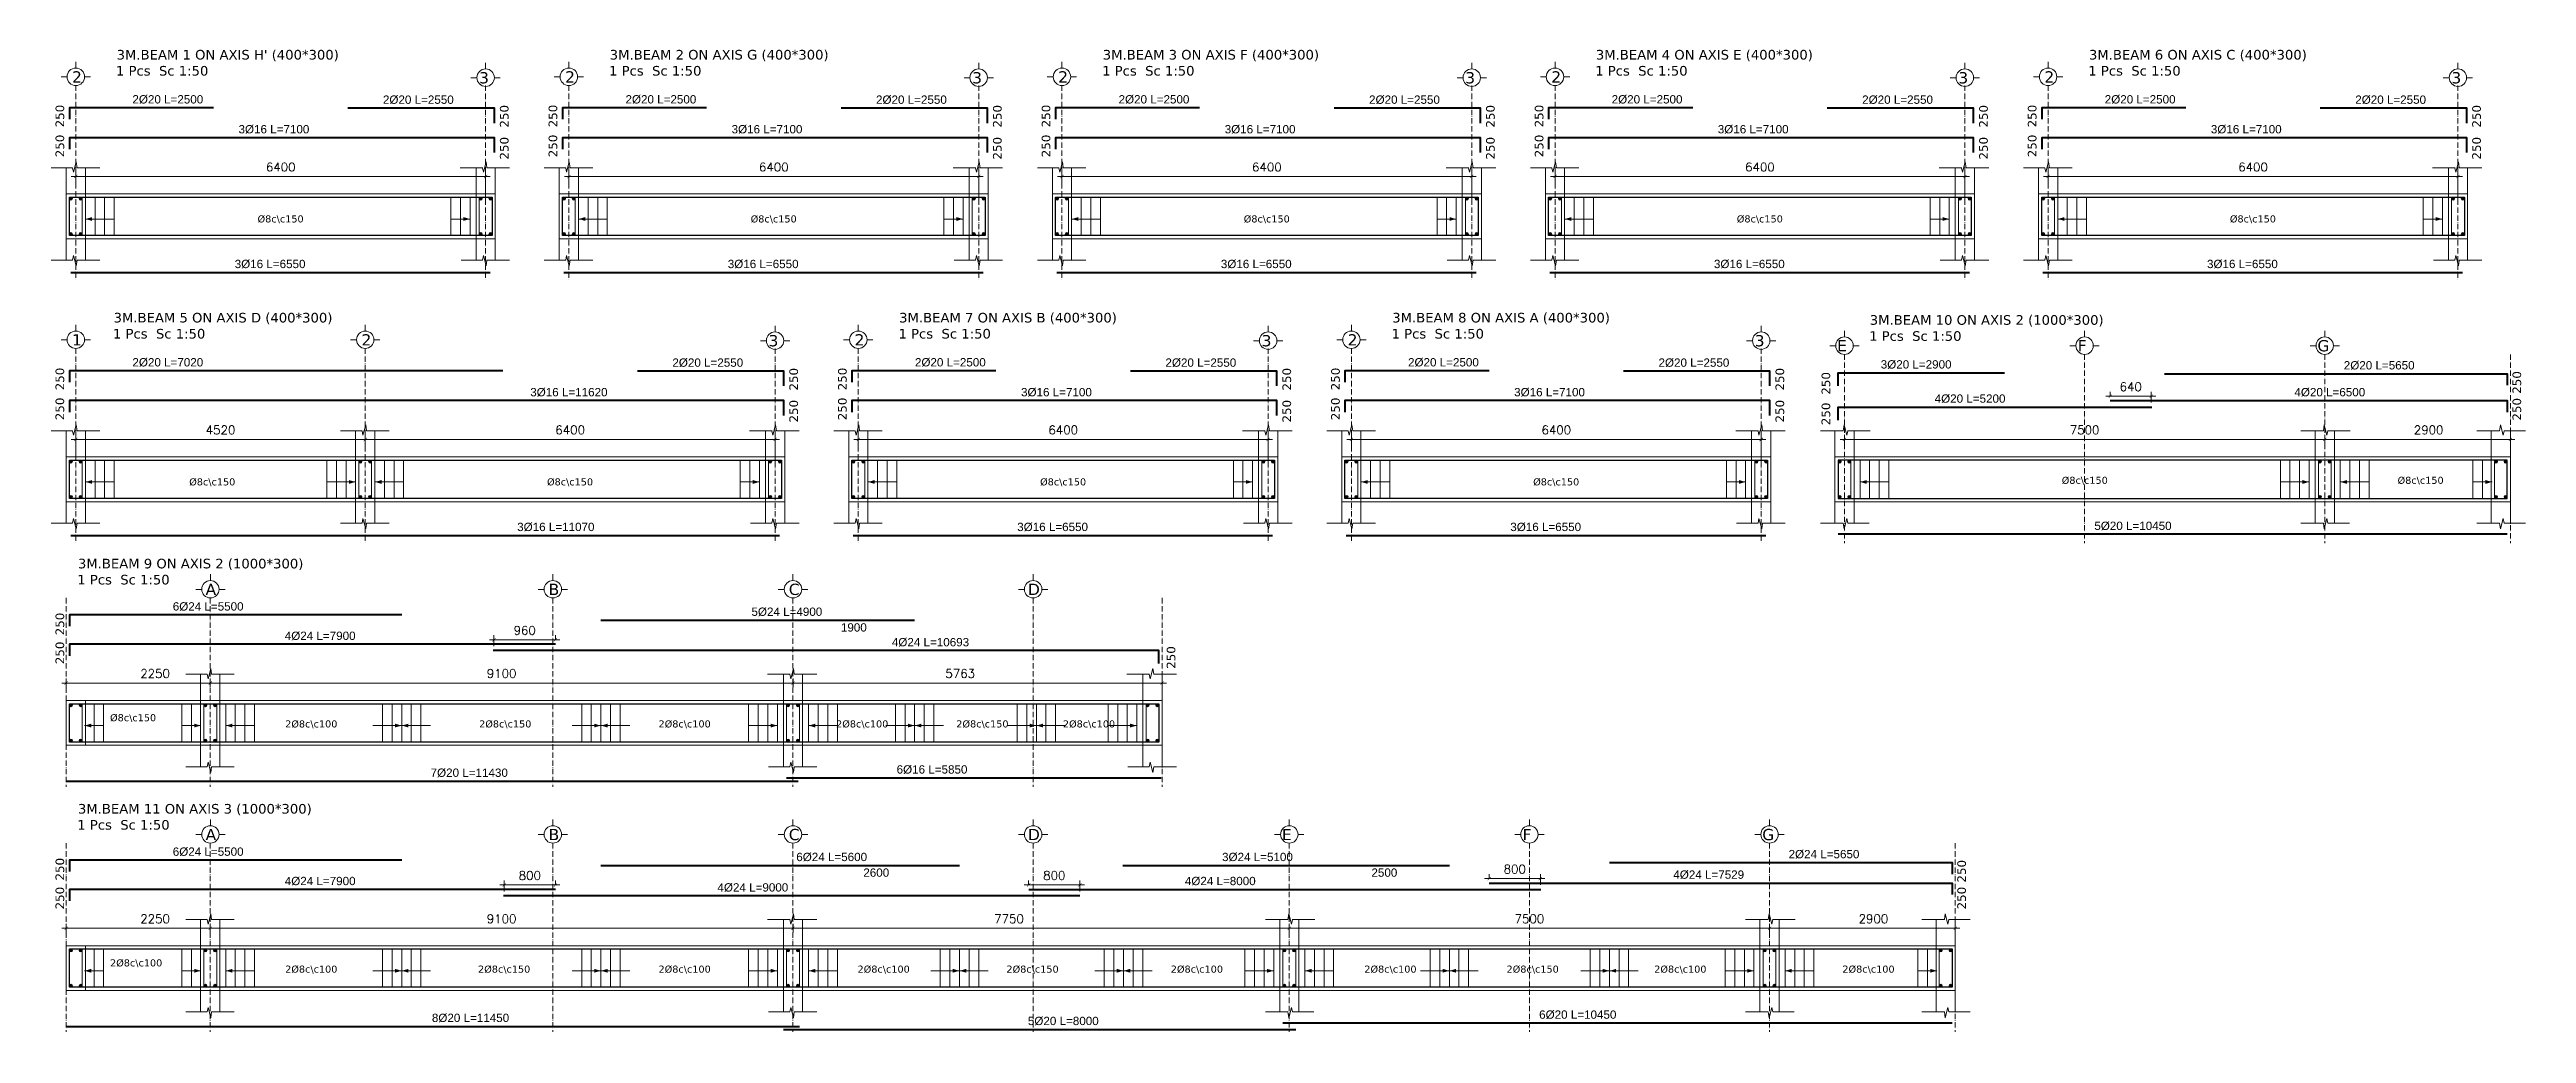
# Model space of a CAD drawing. Header units: inches. Extents: x -17020 to 43805, y -10194 to 123061.
# Drawn here: x 27650 to 31518, y 108585 to 110122 of the extents above; entities that cross this region are included whole.
import ezdxf

# ---------------------------------------------------------------- set-up
doc = ezdxf.new("R2010")
doc.units = ezdxf.units.IN
doc.header["$LTSCALE"] = 0.7
doc.header["$MEASUREMENT"] = 0
doc.linetypes.add('ACAD_ISO10W100', pattern=[18, 12, -3, 0, -3])
doc.layers.get('0').update_dxf_attribs({"lineweight": 13})
doc.layers.get('Defpoints').update_dxf_attribs({"lineweight": 5})
for name, color, linetype, lineweight in [('axis', 254, 'ACAD_ISO10W100', 9), ('BEAM FRAME', 5, 'Continuous', 18), ('COLUMN', 4, 'Continuous', 20), ('elevline', 30, 'Continuous', 20), ('FRAME 070', 5, 'Continuous', 60), ('hatch', 9, 'Continuous', 9), ('renforcment', 141, 'Continuous', 40), ('tex', 3, 'Continuous', 25), ('TEXT', 3, 'Continuous', 25), ('top rein. extension', 50, 'Continuous', 20), ('top renforcment', 7, 'Continuous', 40)]:
    doc.layers.add(name, color=color, linetype=linetype, lineweight=lineweight)
doc.styles.add('100', font='romans.shx', dxfattribs={"height": 13.5})
doc.styles.add('romanc', font='verdana.ttf', dxfattribs={"height": 250})
doc.styles.get("Standard").update_dxf_attribs({"font": 'arial.ttf', "height": 13})
doc.dimstyles.new('100', dxfattribs={"dimtxt": 13.5, "dimasz": 5, "dimexe": 7, "dimexo": 7, "dimgap": 8, "dimtad": 1, "dimdec": 0, "dimlfac": 10, "dimzin": 4, "dimdsep": 46, "dimtxsty": '100', "dimblk": 'ARCHTICK', "dimcen": 0.09, "dimdle": 7, "dimclrd": 1, "dimclre": 8, "dimclrt": 2, "dimadec": 0, "dimazin": 1, "dimtfac": 1, "dimtdec": 0, "dimtix": 1, "dimtofl": 0, "dimtmove": 0, "dimatfit": 3, "dimldrblk": 'ARCHTICK', "dimfxl": 0.18, "dimtolj": 1, "dimtzin": 0, "dimlwd": -1, "dimlwe": -1, "dimarcsym": 0})
doc.dimstyles.get("Standard").update_dxf_attribs({"dimtxt": 13, "dimasz": 5, "dimexe": 0.18, "dimexo": 0.0625, "dimgap": 6, "dimtad": 1, "dimdec": 0, "dimlfac": 10, "dimzin": 0, "dimdsep": 46, "dimtxsty": 'Standard', "dimblk": 'ARCHTICK', "dimcen": 0.09, "dimse1": 1, "dimse2": 1, "dimclrd": 1, "dimclre": 7, "dimclrt": 3, "dimadec": 0, "dimazin": 0, "dimtfac": 1, "dimtdec": 0, "dimtix": 1, "dimtofl": 0, "dimtmove": 0, "dimatfit": 3, "dimldrblk": 'ARCHTICK', "dimfxl": 1, "dimtolj": 1, "dimtzin": 0, "dimarcsym": 0})

msp = doc.modelspace()

# ---------------------------------------------------------------- texts
at = {"layer": 'tex', "style": 'romanc'}
for s, p in [('%%C8c\\c150', (27975.22, 109851.9, -33436.19)), ('%%C8c\\c150', (28745.22, 109851.9, -33436.19)), ('%%C8c\\c150', (29515.22, 109851.9, -33436.19)), ('%%C8c\\c150', (30285.22, 109851.9, -33436.19)), ('%%C8c\\c150', (31055.22, 109851.9, -33436.19)), ('%%C8c\\c150', (27868.49, 109441.09, -33436.19)), ('%%C8c\\c150', (28427.22, 109441.09, -33436.19)), ('%%C8c\\c150', (29197.22, 109441.09, -33436.19)), ('%%C8c\\c150', (29967.22, 109441.09, -33436.19)), ('%%C8c\\c150', (30792.68, 109443.55, -33436.19)), ('%%C8c\\c150', (31317.1, 109443.55, -33436.19)), ('%%C8c\\c150', (27744.88, 109072.68, -33436.19)), ('2%%C8c\\c100', (28018.33, 109062.95, -33436.19)), ('2%%C8c\\c150', (28321.24, 109062.95, -33436.19)), ('2%%C8c\\c100', (28601.37, 109062.95, -33436.19)), ('2%%C8c\\c100', (28878.69, 109062.95, -33436.19)), ('2%%C8c\\c150', (29066.4, 109062.95, -33436.19)), ('2%%C8c\\c100', (29232.87, 109062.95, -33436.19)), ('2%%C8c\\c100', (27744.88, 108689.6, -33436.19)), ('2%%C8c\\c100', (28018.33, 108679.88, -33436.19)), ('2%%C8c\\c150', (28319.56, 108679.88, -33436.19)), ('2%%C8c\\c100', (28601.37, 108679.88, -33436.19)), ('2%%C8c\\c100', (28912.17, 108679.88, -33436.19)), ('2%%C8c\\c150', (29144.69, 108679.88, -33436.19)), ('2%%C8c\\c100', (29401.33, 108679.88, -33436.19)), ('2%%C8c\\c100', (29703.59, 108679.88, -33436.19)), ('2%%C8c\\c150', (29925.68, 108679.88, -33436.19)), ('2%%C8c\\c100', (30156.31, 108679.88, -33436.19)), ('2%%C8c\\c100', (30450.1, 108679.88, -33436.19))]:
    msp.add_text(s, height=11, dxfattribs=at).set_placement(p)
at = {"layer": 'TEXT', "style": 'romanc'}
for s, height, p in [("3M.BEAM 1 ON AXIS H' (400*300)", 15, (27755.15, 110106.44)), ('3M.BEAM 2 ON AXIS G (400*300)', 15, (28525.15, 110106.44)), ('3M.BEAM 3 ON AXIS F (400*300)', 15, (29295.15, 110106.44)), ('3M.BEAM 4 ON AXIS E (400*300)', 15, (30065.15, 110106.44)), ('3M.BEAM 6 ON AXIS C (400*300)', 15, (30835.15, 110106.44)), ('2', 17.6, (27685.55, 110070.52)), ('1 Pcs  Sc 1:50 ', 15, (27754.13, 110081.35)), ('3', 17.6, (28321.21, 110069.16)), ('2', 17.6, (28455.55, 110070.52)), ('1 Pcs  Sc 1:50 ', 15, (28524.13, 110081.35)), ('3', 17.6, (29091.21, 110069.16)), ('2', 17.6, (29225.55, 110070.52)), ('1 Pcs  Sc 1:50 ', 15, (29294.13, 110081.35)), ('3', 17.6, (29861.21, 110069.16)), ('2', 17.6, (29995.55, 110070.52)), ('1 Pcs  Sc 1:50 ', 15, (30064.13, 110081.35)), ('3', 17.6, (30631.21, 110069.16)), ('2', 17.6, (30765.55, 110070.52)), ('1 Pcs  Sc 1:50 ', 15, (30834.13, 110081.35)), ('3', 17.6, (31401.21, 110069.16)), ('3M.BEAM 5 ON AXIS D (400*300)', 15, (27750.42, 109695.64)), ('3M.BEAM 7 ON AXIS B (400*300)', 15, (28977.15, 109695.64)), ('3M.BEAM 8 ON AXIS A (400*300)', 15, (29747.15, 109695.64)), ('3M.BEAM 10 ON AXIS 2 (1000*300)', 15, (30492.9, 109692.04)), ('1', 17.6, (27685.55, 109659.71)), ('1 Pcs  Sc 1:50 ', 15, (27749.4, 109670.54)), ('2', 17.6, (28137.55, 109659.71)), ('3', 17.6, (28773.21, 109658.35)), ('2', 17.6, (28907.55, 109659.71)), ('1 Pcs  Sc 1:50 ', 15, (28976.13, 109670.54)), ('3', 17.6, (29543.21, 109658.35)), ('2', 17.6, (29677.55, 109659.71)), ('1 Pcs  Sc 1:50 ', 15, (29746.13, 109670.54)), ('3', 17.6, (30313.21, 109658.35)), ('E', 17.6, (30441.9, 109650.51)), ('1 Pcs  Sc 1:50 ', 15, (30491.88, 109666.94)), ('F', 17.6, (30817.67, 109650.51)), ('G', 17.6, (31191.98, 109650.51)), ('3M.BEAM 9 ON AXIS 2 (1000*300)', 15, (27694.71, 109311.45)), ('1 Pcs  Sc 1:50 ', 15, (27693.69, 109286.35)), ('A', 17.6, (27894.05, 109269.91)), ('B', 17.6, (28429.78, 109269.91)), ('C', 17.6, (28804.78, 109269.91)), ('D', 17.6, (29178.26, 109269.91)), ('3M.BEAM 11 ON AXIS 3 (1000*300)', 15, (27694.71, 108928.37)), ('1 Pcs  Sc 1:50 ', 15, (27693.69, 108903.28)), ('A', 17.6, (27894.05, 108886.84)), ('B', 17.6, (28429.78, 108886.84)), ('C', 17.6, (28804.78, 108886.84)), ('D', 17.6, (29178.26, 108886.84)), ('E', 17.6, (29574.9, 108886.84)), ('F', 17.6, (29950.66, 108886.84)), ('G', 17.6, (30324.98, 108886.84))]:
    msp.add_text(s, height=height, dxfattribs=at).set_placement(p)
for p in [(27673.21, 110000.44, -73392.95), (28367.17, 110000.08, -72957.14), (28443.21, 110000.44, -73392.95), (29137.17, 110000.08, -72957.14), (29213.21, 110000.44, -73392.95), (29907.17, 110000.08, -72957.14), (29983.21, 110000.44, -73392.95), (30677.17, 110000.08, -72957.14), (30753.21, 110000.44, -73392.95), (31447.17, 110000.08, -72957.14), (27673.21, 109953.7, -73392.95), (28367.17, 109950.15, -72957.14), (28443.21, 109953.7, -73392.95), (29137.17, 109950.15, -72957.14), (29213.21, 109953.7, -73392.95), (29907.17, 109950.15, -72957.14), (29983.21, 109953.7, -73392.95), (30677.17, 109950.15, -72957.14), (30753.21, 109953.7, -73392.95), (31447.17, 109950.15, -72957.14), (27673.21, 109589.63, -73392.95), (28819.17, 109589.27, -72957.14), (28895.21, 109589.63, -73392.95), (29589.17, 109589.27, -72957.14), (29665.21, 109589.63, -73392.95), (30359.17, 109589.27, -72957.14), (30431.1, 109582.83, -72521.33), (31510.06, 109584.28, -73175.05), (27673.21, 109542.9, -73392.95), (28819.17, 109539.34, -72957.14), (28895.21, 109542.9, -73392.95), (29589.17, 109539.34, -72957.14), (29665.21, 109542.9, -73392.95), (30359.17, 109539.34, -72957.14), (30431.1, 109535.13, -72521.33), (31510.06, 109542.32, -73175.05), (27673.21, 109206.87, -73175.05), (27673.21, 109161.72, -73175.05), (29408.46, 109154.54, -72739.24), (27673.21, 108823.8, -73175.05), (30643.06, 108820.61, -73175.05), (27673.21, 108778.65, -73175.05), (30643.06, 108778.65, -73175.05)]:
    msp.add_text('250', height=13.5, rotation=90, dxfattribs=at).set_placement(p)

# ---------------------------------------------------------------- blocks, each defined once
blk = doc.blocks.new('_ArchTick')
at = {"color": 0, "linetype": 'ByBlock', "lineweight": 0, "const_width": 0.15}
blk.add_lwpolyline([(-0.5, -0.5), (0.5, 0.5)], dxfattribs=at)
blk = doc.blocks.new('*D1171')
at = {"color": 8, "transparency": 16777216}
for p, q in [((27691.4, 109905.5), (27691.4, 109930.7)), ((28331.4, 109887.2), (28331.4, 109930.7))]:
    blk.add_line(p, q, dxfattribs=at)
at = {"color": 1, "transparency": 16777216}
blk.add_line((28338.4, 109923.7), (27684.4, 109923.7), dxfattribs=at)
at = {"layer": 'Defpoints', "color": 0, "transparency": 16777216}
for p in [(27691.4, 109923.7), (27691.4, 109898.5), (28331.4, 109880.2)]:
    blk.add_point(p, dxfattribs=at)
at = {"color": 1, "transparency": 16777216, "xscale": 5, "yscale": 5, "zscale": 5, "rotation": 180}
blk.add_blockref('_ArchTick', (27691.4, 109923.7), dxfattribs=at)
at = {"color": 1, "transparency": 16777216, "xscale": 5, "yscale": 5, "zscale": 5}
blk.add_blockref('_ArchTick', (28331.4, 109923.7), dxfattribs=at)
at = {"color": 2, "transparency": 16777216, "insert": (28011.4, 109938.5), "char_height": 13.5, "attachment_point": 5, "style": '100'}
blk.add_mtext('\\A1;6400', dxfattribs=at)
blk = doc.blocks.new('*D1172')
at = {"layer": 'Defpoints', "color": 0, "transparency": 16777216}
for p in [(27683.4, 109773.8, -37318.8), (27683.4, 109773.8), (28338.4, 109773.8, -13870.6)]:
    blk.add_point(p, dxfattribs=at)
at = {"layer": 'TEXT', "color": 3, "transparency": 16777216, "insert": (27994.8, 109786.8), "char_height": 13, "attachment_point": 5}
blk.add_mtext('\\A1;3%%C16 L=6550', dxfattribs=at)
blk = doc.blocks.new('*D1173')
at = {"layer": 'Defpoints', "color": 0, "transparency": 16777216}
for p in [(27658, 109984.3, -440.4), (28368, 109984.3, 46.4), (28368, 109984.3)]:
    blk.add_point(p, dxfattribs=at)
at = {"layer": 'TEXT', "color": 3, "transparency": 16777216, "insert": (28000.8, 109997.3), "char_height": 13, "attachment_point": 5}
blk.add_mtext('\\A1;3%%C16 L=7100', dxfattribs=at)
blk = doc.blocks.new('*D1174')
at = {"layer": 'Defpoints', "color": 0, "transparency": 16777216}
for p in [(28116.4, 110030.5, 136.2), (28371.4, 110030.5, 46.4), (28371.4, 110030.5)]:
    blk.add_point(p, dxfattribs=at)
at = {"layer": 'TEXT', "color": 3, "transparency": 16777216, "insert": (28226.3, 110043.5), "char_height": 13, "attachment_point": 5}
blk.add_mtext('\\A1;2%%C20 L=2550', dxfattribs=at)
blk = doc.blocks.new('*D1175')
at = {"layer": 'Defpoints', "color": 0, "transparency": 16777216}
for p in [(27656.4, 110031, -440.4), (27906.4, 110031, -290.9), (27906.4, 110031)]:
    blk.add_point(p, dxfattribs=at)
at = {"layer": 'TEXT', "color": 3, "transparency": 16777216, "insert": (27835.1, 110044), "char_height": 13, "attachment_point": 5}
blk.add_mtext('\\A1;2%%C20 L=2500', dxfattribs=at)
blk = doc.blocks.new('*D1176')
at = {"color": 8, "transparency": 16777216}
for p, q in [((28461.4, 109905.5), (28461.4, 109930.7)), ((29101.4, 109887.2), (29101.4, 109930.7))]:
    blk.add_line(p, q, dxfattribs=at)
at = {"color": 1, "transparency": 16777216}
blk.add_line((29108.4, 109923.7), (28454.4, 109923.7), dxfattribs=at)
at = {"layer": 'Defpoints', "color": 0, "transparency": 16777216}
for p in [(28461.4, 109923.7), (28461.4, 109898.5), (29101.4, 109880.2)]:
    blk.add_point(p, dxfattribs=at)
at = {"color": 1, "transparency": 16777216, "xscale": 5, "yscale": 5, "zscale": 5, "rotation": 180}
blk.add_blockref('_ArchTick', (28461.4, 109923.7), dxfattribs=at)
at = {"color": 1, "transparency": 16777216, "xscale": 5, "yscale": 5, "zscale": 5}
blk.add_blockref('_ArchTick', (29101.4, 109923.7), dxfattribs=at)
at = {"color": 2, "transparency": 16777216, "insert": (28781.4, 109938.5), "char_height": 13.5, "attachment_point": 5, "style": '100'}
blk.add_mtext('\\A1;6400', dxfattribs=at)
blk = doc.blocks.new('*D1177')
at = {"layer": 'Defpoints', "color": 0, "transparency": 16777216}
for p in [(28453.4, 109773.8, -37318.8), (28453.4, 109773.8), (29108.4, 109773.8, -13870.6)]:
    blk.add_point(p, dxfattribs=at)
at = {"layer": 'TEXT', "color": 3, "transparency": 16777216, "insert": (28764.8, 109786.8), "char_height": 13, "attachment_point": 5}
blk.add_mtext('\\A1;3%%C16 L=6550', dxfattribs=at)
blk = doc.blocks.new('*D1178')
at = {"layer": 'Defpoints', "color": 0, "transparency": 16777216}
for p in [(28428, 109984.3, -440.4), (29138, 109984.3, 46.4), (29138, 109984.3)]:
    blk.add_point(p, dxfattribs=at)
at = {"layer": 'TEXT', "color": 3, "transparency": 16777216, "insert": (28770.8, 109997.3), "char_height": 13, "attachment_point": 5}
blk.add_mtext('\\A1;3%%C16 L=7100', dxfattribs=at)
blk = doc.blocks.new('*D1179')
at = {"layer": 'Defpoints', "color": 0, "transparency": 16777216}
for p in [(28886.4, 110030.5, 136.2), (29141.4, 110030.5, 46.4), (29141.4, 110030.5)]:
    blk.add_point(p, dxfattribs=at)
at = {"layer": 'TEXT', "color": 3, "transparency": 16777216, "insert": (28996.3, 110043.5), "char_height": 13, "attachment_point": 5}
blk.add_mtext('\\A1;2%%C20 L=2550', dxfattribs=at)
blk = doc.blocks.new('*D1180')
at = {"layer": 'Defpoints', "color": 0, "transparency": 16777216}
for p in [(28426.4, 110031, -440.4), (28676.4, 110031, -290.9), (28676.4, 110031)]:
    blk.add_point(p, dxfattribs=at)
at = {"layer": 'TEXT', "color": 3, "transparency": 16777216, "insert": (28605.1, 110044), "char_height": 13, "attachment_point": 5}
blk.add_mtext('\\A1;2%%C20 L=2500', dxfattribs=at)
blk = doc.blocks.new('*D1181')
at = {"color": 8, "transparency": 16777216}
for p, q in [((29231.4, 109905.5), (29231.4, 109930.7)), ((29871.4, 109887.2), (29871.4, 109930.7))]:
    blk.add_line(p, q, dxfattribs=at)
at = {"color": 1, "transparency": 16777216}
blk.add_line((29878.4, 109923.7), (29224.4, 109923.7), dxfattribs=at)
at = {"layer": 'Defpoints', "color": 0, "transparency": 16777216}
for p in [(29231.4, 109923.7), (29231.4, 109898.5), (29871.4, 109880.2)]:
    blk.add_point(p, dxfattribs=at)
at = {"color": 1, "transparency": 16777216, "xscale": 5, "yscale": 5, "zscale": 5, "rotation": 180}
blk.add_blockref('_ArchTick', (29231.4, 109923.7), dxfattribs=at)
at = {"color": 1, "transparency": 16777216, "xscale": 5, "yscale": 5, "zscale": 5}
blk.add_blockref('_ArchTick', (29871.4, 109923.7), dxfattribs=at)
at = {"color": 2, "transparency": 16777216, "insert": (29551.4, 109938.5), "char_height": 13.5, "attachment_point": 5, "style": '100'}
blk.add_mtext('\\A1;6400', dxfattribs=at)
blk = doc.blocks.new('*D1182')
at = {"layer": 'Defpoints', "color": 0, "transparency": 16777216}
for p in [(29223.4, 109773.8, -37318.8), (29223.4, 109773.8), (29878.4, 109773.8, -13870.6)]:
    blk.add_point(p, dxfattribs=at)
at = {"layer": 'TEXT', "color": 3, "transparency": 16777216, "insert": (29534.8, 109786.8), "char_height": 13, "attachment_point": 5}
blk.add_mtext('\\A1;3%%C16 L=6550', dxfattribs=at)
blk = doc.blocks.new('*D1183')
at = {"layer": 'Defpoints', "color": 0, "transparency": 16777216}
for p in [(29198, 109984.3, -440.4), (29908, 109984.3, 46.4), (29908, 109984.3)]:
    blk.add_point(p, dxfattribs=at)
at = {"layer": 'TEXT', "color": 3, "transparency": 16777216, "insert": (29540.8, 109997.3), "char_height": 13, "attachment_point": 5}
blk.add_mtext('\\A1;3%%C16 L=7100', dxfattribs=at)
blk = doc.blocks.new('*D1184')
at = {"layer": 'Defpoints', "color": 0, "transparency": 16777216}
for p in [(29656.4, 110030.5, 136.2), (29911.4, 110030.5, 46.4), (29911.4, 110030.5)]:
    blk.add_point(p, dxfattribs=at)
at = {"layer": 'TEXT', "color": 3, "transparency": 16777216, "insert": (29766.3, 110043.5), "char_height": 13, "attachment_point": 5}
blk.add_mtext('\\A1;2%%C20 L=2550', dxfattribs=at)
blk = doc.blocks.new('*D1185')
at = {"layer": 'Defpoints', "color": 0, "transparency": 16777216}
for p in [(29196.4, 110031, -440.4), (29446.4, 110031, -290.9), (29446.4, 110031)]:
    blk.add_point(p, dxfattribs=at)
at = {"layer": 'TEXT', "color": 3, "transparency": 16777216, "insert": (29375.1, 110044), "char_height": 13, "attachment_point": 5}
blk.add_mtext('\\A1;2%%C20 L=2500', dxfattribs=at)
blk = doc.blocks.new('*D1186')
at = {"color": 8, "transparency": 16777216}
for p, q in [((30001.4, 109905.5), (30001.4, 109930.7)), ((30641.4, 109887.2), (30641.4, 109930.7))]:
    blk.add_line(p, q, dxfattribs=at)
at = {"color": 1, "transparency": 16777216}
blk.add_line((30648.4, 109923.7), (29994.4, 109923.7), dxfattribs=at)
at = {"layer": 'Defpoints', "color": 0, "transparency": 16777216}
for p in [(30001.4, 109923.7), (30001.4, 109898.5), (30641.4, 109880.2)]:
    blk.add_point(p, dxfattribs=at)
at = {"color": 1, "transparency": 16777216, "xscale": 5, "yscale": 5, "zscale": 5, "rotation": 180}
blk.add_blockref('_ArchTick', (30001.4, 109923.7), dxfattribs=at)
at = {"color": 1, "transparency": 16777216, "xscale": 5, "yscale": 5, "zscale": 5}
blk.add_blockref('_ArchTick', (30641.4, 109923.7), dxfattribs=at)
at = {"color": 2, "transparency": 16777216, "insert": (30321.4, 109938.5), "char_height": 13.5, "attachment_point": 5, "style": '100'}
blk.add_mtext('\\A1;6400', dxfattribs=at)
blk = doc.blocks.new('*D1187')
at = {"layer": 'Defpoints', "color": 0, "transparency": 16777216}
for p in [(29993.4, 109773.8, -37318.8), (29993.4, 109773.8), (30648.4, 109773.8, -13870.6)]:
    blk.add_point(p, dxfattribs=at)
at = {"layer": 'TEXT', "color": 3, "transparency": 16777216, "insert": (30304.8, 109786.8), "char_height": 13, "attachment_point": 5}
blk.add_mtext('\\A1;3%%C16 L=6550', dxfattribs=at)
blk = doc.blocks.new('*D1188')
at = {"layer": 'Defpoints', "color": 0, "transparency": 16777216}
for p in [(29968, 109984.3, -440.4), (30678, 109984.3, 46.4), (30678, 109984.3)]:
    blk.add_point(p, dxfattribs=at)
at = {"layer": 'TEXT', "color": 3, "transparency": 16777216, "insert": (30310.8, 109997.3), "char_height": 13, "attachment_point": 5}
blk.add_mtext('\\A1;3%%C16 L=7100', dxfattribs=at)
blk = doc.blocks.new('*D1189')
at = {"layer": 'Defpoints', "color": 0, "transparency": 16777216}
for p in [(30426.4, 110030.5, 136.2), (30681.4, 110030.5, 46.4), (30681.4, 110030.5)]:
    blk.add_point(p, dxfattribs=at)
at = {"layer": 'TEXT', "color": 3, "transparency": 16777216, "insert": (30536.3, 110043.5), "char_height": 13, "attachment_point": 5}
blk.add_mtext('\\A1;2%%C20 L=2550', dxfattribs=at)
blk = doc.blocks.new('*D1190')
at = {"layer": 'Defpoints', "color": 0, "transparency": 16777216}
for p in [(29966.4, 110031, -440.4), (30216.4, 110031, -290.9), (30216.4, 110031)]:
    blk.add_point(p, dxfattribs=at)
at = {"layer": 'TEXT', "color": 3, "transparency": 16777216, "insert": (30145.1, 110044), "char_height": 13, "attachment_point": 5}
blk.add_mtext('\\A1;2%%C20 L=2500', dxfattribs=at)
blk = doc.blocks.new('*D1191')
at = {"color": 1, "transparency": 16777216}
blk.add_line((28790.4, 109512.9), (28136.4, 109512.9), dxfattribs=at)
at = {"color": 8, "transparency": 16777216}
for p, q in [((28143.4, 109494.7), (28143.4, 109519.9)), ((28783.4, 109476.4), (28783.4, 109519.9))]:
    blk.add_line(p, q, dxfattribs=at)
at = {"layer": 'Defpoints', "color": 0, "transparency": 16777216}
for p in [(28143.4, 109512.9), (28143.4, 109487.7), (28783.4, 109469.4)]:
    blk.add_point(p, dxfattribs=at)
at = {"color": 1, "transparency": 16777216, "xscale": 5, "yscale": 5, "zscale": 5, "rotation": 180}
blk.add_blockref('_ArchTick', (28143.4, 109512.9), dxfattribs=at)
at = {"color": 1, "transparency": 16777216, "xscale": 5, "yscale": 5, "zscale": 5}
blk.add_blockref('_ArchTick', (28783.4, 109512.9), dxfattribs=at)
at = {"color": 2, "transparency": 16777216, "insert": (28463.4, 109527.7), "char_height": 13.5, "attachment_point": 5, "style": '100'}
blk.add_mtext('\\A1;6400', dxfattribs=at)
blk = doc.blocks.new('*D1192')
at = {"layer": 'Defpoints', "color": 0, "transparency": 16777216}
for p in [(27683.4, 109363, -37318.8), (27683.4, 109363), (28790.4, 109363, -13870.6)]:
    blk.add_point(p, dxfattribs=at)
at = {"layer": 'TEXT', "color": 3, "transparency": 16777216, "insert": (28441, 109376), "char_height": 13, "attachment_point": 5}
blk.add_mtext('\\A1;3%%C16 L=11070', dxfattribs=at)
blk = doc.blocks.new('*D1193')
at = {"layer": 'Defpoints', "color": 0, "transparency": 16777216}
for p in [(27658, 109573.5, -440.4), (28820, 109573.5, 46.4), (28820, 109573.5)]:
    blk.add_point(p, dxfattribs=at)
at = {"layer": 'TEXT', "color": 3, "transparency": 16777216, "insert": (28461.4, 109586.5), "char_height": 13, "attachment_point": 5}
blk.add_mtext('\\A1;3%%C16 L=11620', dxfattribs=at)
blk = doc.blocks.new('*D1194')
at = {"layer": 'Defpoints', "color": 0, "transparency": 16777216}
for p in [(28568.4, 109619.7, 136.2), (28823.4, 109619.7, 46.4), (28823.4, 109619.7)]:
    blk.add_point(p, dxfattribs=at)
at = {"layer": 'TEXT', "color": 3, "transparency": 16777216, "insert": (28678.3, 109632.7), "char_height": 13, "attachment_point": 5}
blk.add_mtext('\\A1;2%%C20 L=2550', dxfattribs=at)
blk = doc.blocks.new('*D1195')
at = {"layer": 'Defpoints', "color": 0, "transparency": 16777216}
for p in [(27656.4, 109620.2, -440.4), (28358.4, 109620.2, -290.9), (28358.4, 109620.2)]:
    blk.add_point(p, dxfattribs=at)
at = {"layer": 'TEXT', "color": 3, "transparency": 16777216, "insert": (27835.1, 109633.2), "char_height": 13, "attachment_point": 5}
blk.add_mtext('\\A1;2%%C20 L=7020', dxfattribs=at)
blk = doc.blocks.new('*D1196')
at = {"color": 1, "transparency": 16777216}
blk.add_line((27684.4, 109512.9), (28150.4, 109512.9), dxfattribs=at)
at = {"color": 8, "transparency": 16777216}
for p, q in [((27691.4, 109481.8), (27691.4, 109519.9)), ((28143.4, 109494.7), (28143.4, 109519.9))]:
    blk.add_line(p, q, dxfattribs=at)
at = {"layer": 'Defpoints', "color": 0, "transparency": 16777216}
for p in [(28143.4, 109512.9), (27691.4, 109474.8), (28143.4, 109487.7)]:
    blk.add_point(p, dxfattribs=at)
at = {"color": 1, "transparency": 16777216, "xscale": 5, "yscale": 5, "zscale": 5, "rotation": 180}
blk.add_blockref('_ArchTick', (27691.4, 109512.9), dxfattribs=at)
at = {"color": 1, "transparency": 16777216, "xscale": 5, "yscale": 5, "zscale": 5}
blk.add_blockref('_ArchTick', (28143.4, 109512.9), dxfattribs=at)
at = {"color": 2, "transparency": 16777216, "insert": (27917.4, 109527.7), "char_height": 13.5, "attachment_point": 5, "style": '100'}
blk.add_mtext('\\A1;4520', dxfattribs=at)
blk = doc.blocks.new('*D1197')
at = {"color": 8, "transparency": 16777216}
for p, q in [((30771.4, 109905.5), (30771.4, 109930.7)), ((31411.4, 109887.2), (31411.4, 109930.7))]:
    blk.add_line(p, q, dxfattribs=at)
at = {"color": 1, "transparency": 16777216}
blk.add_line((31418.4, 109923.7), (30764.4, 109923.7), dxfattribs=at)
at = {"layer": 'Defpoints', "color": 0, "transparency": 16777216}
for p in [(30771.4, 109923.7), (30771.4, 109898.5), (31411.4, 109880.2)]:
    blk.add_point(p, dxfattribs=at)
at = {"color": 1, "transparency": 16777216, "xscale": 5, "yscale": 5, "zscale": 5, "rotation": 180}
blk.add_blockref('_ArchTick', (30771.4, 109923.7), dxfattribs=at)
at = {"color": 1, "transparency": 16777216, "xscale": 5, "yscale": 5, "zscale": 5}
blk.add_blockref('_ArchTick', (31411.4, 109923.7), dxfattribs=at)
at = {"color": 2, "transparency": 16777216, "insert": (31091.4, 109938.5), "char_height": 13.5, "attachment_point": 5, "style": '100'}
blk.add_mtext('\\A1;6400', dxfattribs=at)
blk = doc.blocks.new('*D1198')
at = {"layer": 'Defpoints', "color": 0, "transparency": 16777216}
for p in [(30763.4, 109773.8, -37318.8), (30763.4, 109773.8), (31418.4, 109773.8, -13870.6)]:
    blk.add_point(p, dxfattribs=at)
at = {"layer": 'TEXT', "color": 3, "transparency": 16777216, "insert": (31074.8, 109786.8), "char_height": 13, "attachment_point": 5}
blk.add_mtext('\\A1;3%%C16 L=6550', dxfattribs=at)
blk = doc.blocks.new('*D1199')
at = {"layer": 'Defpoints', "color": 0, "transparency": 16777216}
for p in [(30738, 109984.3, -440.4), (31448, 109984.3, 46.4), (31448, 109984.3)]:
    blk.add_point(p, dxfattribs=at)
at = {"layer": 'TEXT', "color": 3, "transparency": 16777216, "insert": (31080.8, 109997.3), "char_height": 13, "attachment_point": 5}
blk.add_mtext('\\A1;3%%C16 L=7100', dxfattribs=at)
blk = doc.blocks.new('*D1200')
at = {"layer": 'Defpoints', "color": 0, "transparency": 16777216}
for p in [(31196.4, 110030.5, 136.2), (31451.4, 110030.5, 46.4), (31451.4, 110030.5)]:
    blk.add_point(p, dxfattribs=at)
at = {"layer": 'TEXT', "color": 3, "transparency": 16777216, "insert": (31306.3, 110043.5), "char_height": 13, "attachment_point": 5}
blk.add_mtext('\\A1;2%%C20 L=2550', dxfattribs=at)
blk = doc.blocks.new('*D1201')
at = {"layer": 'Defpoints', "color": 0, "transparency": 16777216}
for p in [(30736.4, 110031, -440.4), (30986.4, 110031, -290.9), (30986.4, 110031)]:
    blk.add_point(p, dxfattribs=at)
at = {"layer": 'TEXT', "color": 3, "transparency": 16777216, "insert": (30915.1, 110044), "char_height": 13, "attachment_point": 5}
blk.add_mtext('\\A1;2%%C20 L=2500', dxfattribs=at)
blk = doc.blocks.new('*D1202')
at = {"color": 1, "transparency": 16777216}
blk.add_line((29560.4, 109512.9), (28906.4, 109512.9), dxfattribs=at)
at = {"color": 8, "transparency": 16777216}
for p, q in [((28913.4, 109494.7), (28913.4, 109519.9)), ((29553.4, 109476.4), (29553.4, 109519.9))]:
    blk.add_line(p, q, dxfattribs=at)
at = {"layer": 'Defpoints', "color": 0, "transparency": 16777216}
for p in [(28913.4, 109512.9), (28913.4, 109487.7), (29553.4, 109469.4)]:
    blk.add_point(p, dxfattribs=at)
at = {"color": 1, "transparency": 16777216, "xscale": 5, "yscale": 5, "zscale": 5, "rotation": 180}
blk.add_blockref('_ArchTick', (28913.4, 109512.9), dxfattribs=at)
at = {"color": 1, "transparency": 16777216, "xscale": 5, "yscale": 5, "zscale": 5}
blk.add_blockref('_ArchTick', (29553.4, 109512.9), dxfattribs=at)
at = {"color": 2, "transparency": 16777216, "insert": (29233.4, 109527.7), "char_height": 13.5, "attachment_point": 5, "style": '100'}
blk.add_mtext('\\A1;6400', dxfattribs=at)
blk = doc.blocks.new('*D1203')
at = {"layer": 'Defpoints', "color": 0, "transparency": 16777216}
for p in [(28905.4, 109363, -37318.8), (28905.4, 109363), (29560.4, 109363, -13870.6)]:
    blk.add_point(p, dxfattribs=at)
at = {"layer": 'TEXT', "color": 3, "transparency": 16777216, "insert": (29216.8, 109376), "char_height": 13, "attachment_point": 5}
blk.add_mtext('\\A1;3%%C16 L=6550', dxfattribs=at)
blk = doc.blocks.new('*D1204')
at = {"layer": 'Defpoints', "color": 0, "transparency": 16777216}
for p in [(28880, 109573.5, -440.4), (29590, 109573.5, 46.4), (29590, 109573.5)]:
    blk.add_point(p, dxfattribs=at)
at = {"layer": 'TEXT', "color": 3, "transparency": 16777216, "insert": (29222.8, 109586.5), "char_height": 13, "attachment_point": 5}
blk.add_mtext('\\A1;3%%C16 L=7100', dxfattribs=at)
blk = doc.blocks.new('*D1205')
at = {"layer": 'Defpoints', "color": 0, "transparency": 16777216}
for p in [(29338.4, 109619.7, 136.2), (29593.4, 109619.7, 46.4), (29593.4, 109619.7)]:
    blk.add_point(p, dxfattribs=at)
at = {"layer": 'TEXT', "color": 3, "transparency": 16777216, "insert": (29448.3, 109632.7), "char_height": 13, "attachment_point": 5}
blk.add_mtext('\\A1;2%%C20 L=2550', dxfattribs=at)
blk = doc.blocks.new('*D1206')
at = {"layer": 'Defpoints', "color": 0, "transparency": 16777216}
for p in [(28878.4, 109620.2, -440.4), (29128.4, 109620.2, -290.9), (29128.4, 109620.2)]:
    blk.add_point(p, dxfattribs=at)
at = {"layer": 'TEXT', "color": 3, "transparency": 16777216, "insert": (29057.1, 109633.2), "char_height": 13, "attachment_point": 5}
blk.add_mtext('\\A1;2%%C20 L=2500', dxfattribs=at)
blk = doc.blocks.new('*D1207')
at = {"color": 1, "transparency": 16777216}
blk.add_line((30330.4, 109512.9), (29676.4, 109512.9), dxfattribs=at)
at = {"color": 8, "transparency": 16777216}
for p, q in [((29683.4, 109494.7), (29683.4, 109519.9)), ((30323.4, 109476.4), (30323.4, 109519.9))]:
    blk.add_line(p, q, dxfattribs=at)
at = {"layer": 'Defpoints', "color": 0, "transparency": 16777216}
for p in [(29683.4, 109512.9), (29683.4, 109487.7), (30323.4, 109469.4)]:
    blk.add_point(p, dxfattribs=at)
at = {"color": 1, "transparency": 16777216, "xscale": 5, "yscale": 5, "zscale": 5, "rotation": 180}
blk.add_blockref('_ArchTick', (29683.4, 109512.9), dxfattribs=at)
at = {"color": 1, "transparency": 16777216, "xscale": 5, "yscale": 5, "zscale": 5}
blk.add_blockref('_ArchTick', (30323.4, 109512.9), dxfattribs=at)
at = {"color": 2, "transparency": 16777216, "insert": (30003.4, 109527.7), "char_height": 13.5, "attachment_point": 5, "style": '100'}
blk.add_mtext('\\A1;6400', dxfattribs=at)
blk = doc.blocks.new('*D1208')
at = {"layer": 'Defpoints', "color": 0, "transparency": 16777216}
for p in [(29675.4, 109363, -37318.8), (29675.4, 109363), (30330.4, 109363, -13870.6)]:
    blk.add_point(p, dxfattribs=at)
at = {"layer": 'TEXT', "color": 3, "transparency": 16777216, "insert": (29986.8, 109376), "char_height": 13, "attachment_point": 5}
blk.add_mtext('\\A1;3%%C16 L=6550', dxfattribs=at)
blk = doc.blocks.new('*D1209')
at = {"layer": 'Defpoints', "color": 0, "transparency": 16777216}
for p in [(29650, 109573.5, -440.4), (30360, 109573.5, 46.4), (30360, 109573.5)]:
    blk.add_point(p, dxfattribs=at)
at = {"layer": 'TEXT', "color": 3, "transparency": 16777216, "insert": (29992.8, 109586.5), "char_height": 13, "attachment_point": 5}
blk.add_mtext('\\A1;3%%C16 L=7100', dxfattribs=at)
blk = doc.blocks.new('*D1210')
at = {"layer": 'Defpoints', "color": 0, "transparency": 16777216}
for p in [(30108.4, 109619.7, 136.2), (30363.4, 109619.7, 46.4), (30363.4, 109619.7)]:
    blk.add_point(p, dxfattribs=at)
at = {"layer": 'TEXT', "color": 3, "transparency": 16777216, "insert": (30218.3, 109632.7), "char_height": 13, "attachment_point": 5}
blk.add_mtext('\\A1;2%%C20 L=2550', dxfattribs=at)
blk = doc.blocks.new('*D1211')
at = {"layer": 'Defpoints', "color": 0, "transparency": 16777216}
for p in [(29648.4, 109620.2, -440.4), (29898.4, 109620.2, -290.9), (29898.4, 109620.2)]:
    blk.add_point(p, dxfattribs=at)
at = {"layer": 'TEXT', "color": 3, "transparency": 16777216, "insert": (29827.1, 109633.2), "char_height": 13, "attachment_point": 5}
blk.add_mtext('\\A1;2%%C20 L=2500', dxfattribs=at)
blk = doc.blocks.new('*D1246')
at = {"layer": 'Defpoints', "color": 0, "transparency": 16777216}
for p in [(28343.4, 109182.9, -167.8), (29412.7, 109182.9, -218.4), (29412.7, 109182.9)]:
    blk.add_point(p, dxfattribs=at)
at = {"layer": 'TEXT', "color": 3, "transparency": 16777216, "insert": (29026.1, 109195.9), "char_height": 13, "attachment_point": 5}
blk.add_mtext('\\A1;4%%C24 L=10693', dxfattribs=at)
blk = doc.blocks.new('*D1247')
at = {"color": 1, "transparency": 16777216}
blk.add_line((28818.4, 109132.3), (27894.4, 109132.3), dxfattribs=at)
at = {"color": 8, "transparency": 16777216}
for p, q in [((27901.4, 109126.3), (27901.4, 109139.3)), ((28811.4, 109125.7), (28811.4, 109139.3))]:
    blk.add_line(p, q, dxfattribs=at)
at = {"layer": 'Defpoints', "color": 0, "transparency": 16777216}
for p in [(27901.4, 109132.3), (27901.4, 109119.3), (28811.4, 109118.7)]:
    blk.add_point(p, dxfattribs=at)
at = {"color": 1, "transparency": 16777216, "xscale": 5, "yscale": 5, "zscale": 5, "rotation": 180}
blk.add_blockref('_ArchTick', (27901.4, 109132.3), dxfattribs=at)
at = {"color": 1, "transparency": 16777216, "xscale": 5, "yscale": 5, "zscale": 5}
blk.add_blockref('_ArchTick', (28811.4, 109132.3), dxfattribs=at)
at = {"color": 2, "transparency": 16777216, "insert": (28356.4, 109147.1), "char_height": 13.5, "attachment_point": 5, "style": '100'}
blk.add_mtext('\\A1;9100', dxfattribs=at)
blk = doc.blocks.new('*D1212')
at = {"layer": 'Defpoints', "color": 0, "transparency": 16777216}
for p in [(27650.4, 109192.9, -218.5), (28440.4, 109192.9, -157.8), (28440.4, 109192.9)]:
    blk.add_point(p, dxfattribs=at)
at = {"layer": 'TEXT', "color": 3, "transparency": 16777216, "insert": (28073, 109205.9), "char_height": 13, "attachment_point": 5}
blk.add_mtext('\\A1;4%%C24 L=7900', dxfattribs=at)
blk = doc.blocks.new('*D1248')
at = {"color": 1, "transparency": 16777216}
blk.add_line((28337.4, 109199.9), (28447.4, 109199.9), dxfattribs=at)
at = {"color": 8, "transparency": 16777216}
for p, q in [((28344.4, 109189.9), (28344.4, 109206.9)), ((28440.4, 109199.9), (28440.4, 109206.9))]:
    blk.add_line(p, q, dxfattribs=at)
at = {"layer": 'Defpoints', "color": 0, "transparency": 16777216}
for p in [(28440.4, 109199.9), (28344.4, 109182.9), (28440.4, 109192.9)]:
    blk.add_point(p, dxfattribs=at)
at = {"color": 1, "transparency": 16777216, "xscale": 5, "yscale": 5, "zscale": 5, "rotation": 180}
blk.add_blockref('_ArchTick', (28344.4, 109199.9), dxfattribs=at)
at = {"color": 1, "transparency": 16777216, "xscale": 5, "yscale": 5, "zscale": 5}
blk.add_blockref('_ArchTick', (28440.4, 109199.9), dxfattribs=at)
at = {"color": 2, "transparency": 16777216, "insert": (28392.4, 109214.6), "char_height": 13.5, "attachment_point": 5, "style": '100'}
blk.add_mtext('\\A1;960', dxfattribs=at)
blk = doc.blocks.new('*D1213')
at = {"color": 1, "transparency": 16777216}
blk.add_line((28804.4, 109132.3), (29394.7, 109132.3), dxfattribs=at)
at = {"color": 8, "transparency": 16777216}
for p, q in [((28811.4, 109125.7), (28811.4, 109139.3)), ((29387.7, 109123.4), (29387.7, 109139.3))]:
    blk.add_line(p, q, dxfattribs=at)
at = {"layer": 'Defpoints', "color": 0, "transparency": 16777216}
for p in [(28811.4, 109118.7), (29387.7, 109132.3), (29387.7, 109116.4)]:
    blk.add_point(p, dxfattribs=at)
at = {"color": 1, "transparency": 16777216, "xscale": 5, "yscale": 5, "zscale": 5, "rotation": 180}
blk.add_blockref('_ArchTick', (28811.4, 109132.3), dxfattribs=at)
at = {"color": 1, "transparency": 16777216, "xscale": 5, "yscale": 5, "zscale": 5}
blk.add_blockref('_ArchTick', (29387.7, 109132.3), dxfattribs=at)
at = {"color": 2, "transparency": 16777216, "insert": (29072.5, 109147.1), "char_height": 13.5, "attachment_point": 5, "style": '100'}
blk.add_mtext('\\A1;5763', dxfattribs=at)
blk = doc.blocks.new('*D1214')
at = {"layer": 'Defpoints', "color": 0, "transparency": 16777216}
for p in [(28801.4, 108984.1, -37100.9), (28801.4, 108984.1), (29386.4, 108984.1, -13870.6)]:
    blk.add_point(p, dxfattribs=at)
at = {"layer": 'TEXT', "color": 3, "transparency": 16777216, "insert": (29028.5, 108997.1), "char_height": 13, "attachment_point": 5}
blk.add_mtext('\\A1;6%%C16 L=5850', dxfattribs=at)
blk = doc.blocks.new('*D1215')
at = {"color": 1, "transparency": 16777216}
blk.add_line((27669.4, 109132.3), (27908.4, 109132.3), dxfattribs=at)
at = {"color": 8, "transparency": 16777216}
for p, q in [((27676.4, 109126), (27676.4, 109139.3)), ((27901.4, 109126.2), (27901.4, 109139.3))]:
    blk.add_line(p, q, dxfattribs=at)
at = {"layer": 'Defpoints', "color": 0, "transparency": 16777216}
for p in [(27676.4, 109119), (27901.4, 109132.3), (27901.4, 109119.2)]:
    blk.add_point(p, dxfattribs=at)
at = {"color": 1, "transparency": 16777216, "xscale": 5, "yscale": 5, "zscale": 5, "rotation": 180}
blk.add_blockref('_ArchTick', (27676.4, 109132.3), dxfattribs=at)
at = {"color": 1, "transparency": 16777216, "xscale": 5, "yscale": 5, "zscale": 5}
blk.add_blockref('_ArchTick', (27901.4, 109132.3), dxfattribs=at)
at = {"color": 2, "transparency": 16777216, "insert": (27815.2, 109147.1), "char_height": 13.5, "attachment_point": 5, "style": '100'}
blk.add_mtext('\\A1;2250', dxfattribs=at)
blk = doc.blocks.new('*D1216')
at = {"layer": 'Defpoints', "color": 0, "transparency": 16777216}
for p in [(27676.4, 108979, -37100.9), (27676.4, 108979), (28819.4, 108979, -13652.7)]:
    blk.add_point(p, dxfattribs=at)
at = {"layer": 'TEXT', "color": 3, "transparency": 16777216, "insert": (28305.8, 108992), "char_height": 13, "attachment_point": 5}
blk.add_mtext('\\A1;7%%C20 L=11430', dxfattribs=at)
blk = doc.blocks.new('*D1217')
at = {"layer": 'Defpoints', "color": 0, "transparency": 16777216}
for p in [(30413.4, 109563.5, -0.5), (30413.4, 109563.5), (30933.4, 109563.5, -167.8)]:
    blk.add_point(p, dxfattribs=at)
at = {"layer": 'TEXT', "color": 3, "transparency": 16777216, "insert": (30649.5, 109576.5), "char_height": 13, "attachment_point": 5}
blk.add_mtext('\\A1;4%%C20 L=5200', dxfattribs=at)
blk = doc.blocks.new('*D1218')
at = {"color": 1, "transparency": 16777216}
blk.add_line((31196.4, 109512.9), (31500.4, 109512.9), dxfattribs=at)
at = {"color": 8, "transparency": 16777216}
for p, q in [((31203.4, 109506.6), (31203.4, 109519.9)), ((31493.4, 109506.9), (31493.4, 109519.9))]:
    blk.add_line(p, q, dxfattribs=at)
at = {"layer": 'Defpoints', "color": 0, "transparency": 16777216}
for p in [(31493.4, 109512.9), (31203.4, 109499.6), (31493.4, 109499.9, 217.9)]:
    blk.add_point(p, dxfattribs=at)
at = {"color": 1, "transparency": 16777216, "xscale": 5, "yscale": 5, "zscale": 5, "rotation": 180}
blk.add_blockref('_ArchTick', (31203.4, 109512.9), dxfattribs=at)
at = {"color": 1, "transparency": 16777216, "xscale": 5, "yscale": 5, "zscale": 5}
blk.add_blockref('_ArchTick', (31493.4, 109512.9), dxfattribs=at)
at = {"color": 2, "transparency": 16777216, "insert": (31365.6, 109527.7), "char_height": 13.5, "attachment_point": 5, "style": '100'}
blk.add_mtext('\\A1;2900', dxfattribs=at)
blk = doc.blocks.new('*D1219')
at = {"layer": 'Defpoints', "color": 0, "transparency": 16777216}
for p in [(30868.4, 109573.5, -157.8), (30868.4, 109573.5), (31518.4, 109573.5, -218.5)]:
    blk.add_point(p, dxfattribs=at)
at = {"layer": 'TEXT', "color": 3, "transparency": 16777216, "insert": (31211.3, 109586.5), "char_height": 13, "attachment_point": 5}
blk.add_mtext('\\A1;4%%C20 L=6500', dxfattribs=at)
blk = doc.blocks.new('*D1249')
at = {"color": 1, "transparency": 16777216}
blk.add_line((30939.4, 109580.5), (30861.4, 109580.5), dxfattribs=at)
at = {"color": 8, "transparency": 16777216}
for p, q in [((30868.4, 109580.5), (30868.4, 109587.5)), ((30932.4, 109570.5), (30932.4, 109587.5))]:
    blk.add_line(p, q, dxfattribs=at)
at = {"layer": 'Defpoints', "color": 0, "transparency": 16777216}
for p in [(30868.4, 109580.5), (30868.4, 109573.5), (30932.4, 109563.5)]:
    blk.add_point(p, dxfattribs=at)
at = {"color": 1, "transparency": 16777216, "xscale": 5, "yscale": 5, "zscale": 5, "rotation": 180}
blk.add_blockref('_ArchTick', (30868.4, 109580.5), dxfattribs=at)
at = {"color": 1, "transparency": 16777216, "xscale": 5, "yscale": 5, "zscale": 5}
blk.add_blockref('_ArchTick', (30932.4, 109580.5), dxfattribs=at)
at = {"color": 2, "transparency": 16777216, "insert": (30900.4, 109595.2), "char_height": 13.5, "attachment_point": 5, "style": '100'}
blk.add_mtext('\\A1;640', dxfattribs=at)
blk = doc.blocks.new('*D1220')
at = {"color": 1, "transparency": 16777216}
blk.add_line((31210.4, 109512.9), (30446.4, 109512.9), dxfattribs=at)
at = {"color": 8, "transparency": 16777216}
for p, q in [((30453.4, 109504), (30453.4, 109519.9)), ((31203.4, 109508.6), (31203.4, 109519.9))]:
    blk.add_line(p, q, dxfattribs=at)
at = {"layer": 'Defpoints', "color": 0, "transparency": 16777216}
for p in [(30453.4, 109512.9), (30453.4, 109497), (31203.4, 109501.6)]:
    blk.add_point(p, dxfattribs=at)
at = {"color": 1, "transparency": 16777216, "xscale": 5, "yscale": 5, "zscale": 5, "rotation": 180}
blk.add_blockref('_ArchTick', (30453.4, 109512.9), dxfattribs=at)
at = {"color": 1, "transparency": 16777216, "xscale": 5, "yscale": 5, "zscale": 5}
blk.add_blockref('_ArchTick', (31203.4, 109512.9), dxfattribs=at)
at = {"color": 2, "transparency": 16777216, "insert": (30828.4, 109527.7), "char_height": 13.5, "attachment_point": 5, "style": '100'}
blk.add_mtext('\\A1;7500', dxfattribs=at)
blk = doc.blocks.new('*D1221')
at = {"layer": 'Defpoints', "color": 0, "transparency": 16777216}
for p in [(30413.4, 109616.9, -218.4), (30413.4, 109616.9), (30703.4, 109616.9, -217.9)]:
    blk.add_point(p, dxfattribs=at)
at = {"layer": 'TEXT', "color": 3, "transparency": 16777216, "insert": (30565.3, 109629.9), "char_height": 13, "attachment_point": 5}
blk.add_mtext('\\A1;3%%C20 L=2900', dxfattribs=at)
blk = doc.blocks.new('*D1222')
at = {"layer": 'Defpoints', "color": 0, "transparency": 16777216}
for p in [(30443.4, 109364.7, -13652.7), (31488.4, 109364.7, -37100.9), (31488.4, 109364.7)]:
    blk.add_point(p, dxfattribs=at)
at = {"layer": 'TEXT', "color": 3, "transparency": 16777216, "insert": (30903.9, 109377.7), "char_height": 13, "attachment_point": 5}
blk.add_mtext('\\A1;5%%C20 L=10450', dxfattribs=at)
blk = doc.blocks.new('*D1223')
at = {"layer": 'Defpoints', "color": 0, "transparency": 16777216}
for p in [(27650.4, 109238.8, -218.5), (28200.4, 109238.8, -157.8), (28200.4, 109238.8)]:
    blk.add_point(p, dxfattribs=at)
at = {"layer": 'TEXT', "color": 3, "transparency": 16777216, "insert": (27898.1, 109251.8), "char_height": 13, "attachment_point": 5}
blk.add_mtext('\\A1;6%%C24 L=5500', dxfattribs=at)
blk = doc.blocks.new('*D1224')
at = {"layer": 'Defpoints', "color": 0, "transparency": 16777216}
for p in [(28511.4, 109230.5, -203.1), (28511.4, 109230.5), (29001.4, 109230.5, -189.9)]:
    blk.add_point(p, dxfattribs=at)
at = {"layer": 'TEXT', "color": 3, "transparency": 16777216, "insert": (28801.8, 109243.5), "char_height": 13, "attachment_point": 5}
blk.add_mtext('\\A1;5%%C24 L=4900', dxfattribs=at)
blk = doc.blocks.new('*D1225')
at = {"layer": 'Defpoints', "color": 0, "transparency": 16777216}
for p in [(28811.4, 109228.9), (29001.4, 109228.9), (29001.4, 109206.5)]:
    blk.add_point(p, dxfattribs=at)
at = {"layer": 'TEXT', "color": 3, "transparency": 16777216, "insert": (28906.4, 109219.1), "char_height": 13, "attachment_point": 5}
blk.add_mtext('\\A1;1900', dxfattribs=at)
blk = doc.blocks.new('*D1226')
at = {"layer": 'Defpoints', "color": 0, "transparency": 16777216}
for p in [(30953.4, 109615.5, -157.8), (30953.4, 109615.5), (31518.4, 109615.5, -218.5)]:
    blk.add_point(p, dxfattribs=at)
at = {"layer": 'TEXT', "color": 3, "transparency": 16777216, "insert": (31288.4, 109628.5), "char_height": 13, "attachment_point": 5}
blk.add_mtext('\\A1;2%%C20 L=5650', dxfattribs=at)
blk = doc.blocks.new('*D1227')
at = {"layer": 'Defpoints', "color": 0, "transparency": 16777216}
for p in [(28359.4, 108799.8, -167.8), (29259.4, 108799.8, -221.1), (29259.4, 108799.8)]:
    blk.add_point(p, dxfattribs=at)
at = {"layer": 'TEXT', "color": 3, "transparency": 16777216, "insert": (28748.7, 108812.8), "char_height": 13, "attachment_point": 5}
blk.add_mtext('\\A1;4%%C24 L=9000', dxfattribs=at)
blk = doc.blocks.new('*D1228')
at = {"color": 1, "transparency": 16777216}
blk.add_line((28818.4, 108749.2), (27894.4, 108749.2), dxfattribs=at)
at = {"color": 8, "transparency": 16777216}
for p, q in [((27901.4, 108743.3), (27901.4, 108756.2)), ((28811.4, 108742.7), (28811.4, 108756.2))]:
    blk.add_line(p, q, dxfattribs=at)
at = {"layer": 'Defpoints', "color": 0, "transparency": 16777216}
for p in [(27901.4, 108749.2), (27901.4, 108736.3), (28811.4, 108735.7)]:
    blk.add_point(p, dxfattribs=at)
at = {"color": 1, "transparency": 16777216, "xscale": 5, "yscale": 5, "zscale": 5, "rotation": 180}
blk.add_blockref('_ArchTick', (27901.4, 108749.2), dxfattribs=at)
at = {"color": 1, "transparency": 16777216, "xscale": 5, "yscale": 5, "zscale": 5}
blk.add_blockref('_ArchTick', (28811.4, 108749.2), dxfattribs=at)
at = {"color": 2, "transparency": 16777216, "insert": (28356.4, 108764), "char_height": 13.5, "attachment_point": 5, "style": '100'}
blk.add_mtext('\\A1;9100', dxfattribs=at)
blk = doc.blocks.new('*D1229')
at = {"layer": 'Defpoints', "color": 0, "transparency": 16777216}
for p in [(27650.4, 108809.8, -218.5), (28440.4, 108809.8, -157.8), (28440.4, 108809.8)]:
    blk.add_point(p, dxfattribs=at)
at = {"layer": 'TEXT', "color": 3, "transparency": 16777216, "insert": (28073, 108822.8), "char_height": 13, "attachment_point": 5}
blk.add_mtext('\\A1;4%%C24 L=7900', dxfattribs=at)
blk = doc.blocks.new('*D1250')
at = {"color": 1, "transparency": 16777216}
blk.add_line((28353.4, 108816.8), (28447.4, 108816.8), dxfattribs=at)
at = {"color": 8, "transparency": 16777216}
for p, q in [((28360.4, 108806.8), (28360.4, 108823.8)), ((28440.4, 108816.8), (28440.4, 108823.8))]:
    blk.add_line(p, q, dxfattribs=at)
at = {"layer": 'Defpoints', "color": 0, "transparency": 16777216}
for p in [(28440.4, 108816.8), (28440.4, 108809.8), (28360.4, 108799.8)]:
    blk.add_point(p, dxfattribs=at)
at = {"color": 1, "transparency": 16777216, "xscale": 5, "yscale": 5, "zscale": 5, "rotation": 180}
blk.add_blockref('_ArchTick', (28360.4, 108816.8), dxfattribs=at)
at = {"color": 1, "transparency": 16777216, "xscale": 5, "yscale": 5, "zscale": 5}
blk.add_blockref('_ArchTick', (28440.4, 108816.8), dxfattribs=at)
at = {"color": 2, "transparency": 16777216, "insert": (28400.4, 108831.6), "char_height": 13.5, "attachment_point": 5, "style": '100'}
blk.add_mtext('\\A1;800', dxfattribs=at)
blk = doc.blocks.new('*D1230')
at = {"color": 1, "transparency": 16777216}
blk.add_line((28804.4, 108749.2), (29593.4, 108749.2), dxfattribs=at)
at = {"color": 8, "transparency": 16777216}
for p, q in [((28811.4, 108742.7), (28811.4, 108756.2)), ((29586.4, 108739.5), (29586.4, 108756.2))]:
    blk.add_line(p, q, dxfattribs=at)
at = {"layer": 'Defpoints', "color": 0, "transparency": 16777216}
for p in [(28811.4, 108735.7), (29586.4, 108749.2), (29586.4, 108732.5)]:
    blk.add_point(p, dxfattribs=at)
at = {"color": 1, "transparency": 16777216, "xscale": 5, "yscale": 5, "zscale": 5, "rotation": 180}
blk.add_blockref('_ArchTick', (28811.4, 108749.2), dxfattribs=at)
at = {"color": 1, "transparency": 16777216, "xscale": 5, "yscale": 5, "zscale": 5}
blk.add_blockref('_ArchTick', (29586.4, 108749.2), dxfattribs=at)
at = {"color": 2, "transparency": 16777216, "insert": (29148.7, 108764), "char_height": 13.5, "attachment_point": 5, "style": '100'}
blk.add_mtext('\\A1;7750', dxfattribs=at)
blk = doc.blocks.new('*D1231')
at = {"layer": 'Defpoints', "color": 0, "transparency": 16777216}
for p in [(28796.4, 108591.2, -37100.9), (28796.4, 108591.2), (29596.4, 108591.2, -13870.6)]:
    blk.add_point(p, dxfattribs=at)
at = {"layer": 'TEXT', "color": 3, "transparency": 16777216, "insert": (29233.5, 108604.2), "char_height": 13, "attachment_point": 5}
blk.add_mtext('\\A1;5%%C20 L=8000', dxfattribs=at)
blk = doc.blocks.new('*D1232')
at = {"color": 1, "transparency": 16777216}
blk.add_line((27669.4, 108749.2), (27908.4, 108749.2), dxfattribs=at)
at = {"color": 8, "transparency": 16777216}
for p, q in [((27676.4, 108742.9), (27676.4, 108756.2)), ((27901.4, 108743.1), (27901.4, 108756.2))]:
    blk.add_line(p, q, dxfattribs=at)
at = {"layer": 'Defpoints', "color": 0, "transparency": 16777216}
for p in [(27676.4, 108735.9), (27901.4, 108749.2), (27901.4, 108736.1)]:
    blk.add_point(p, dxfattribs=at)
at = {"color": 1, "transparency": 16777216, "xscale": 5, "yscale": 5, "zscale": 5, "rotation": 180}
blk.add_blockref('_ArchTick', (27676.4, 108749.2), dxfattribs=at)
at = {"color": 1, "transparency": 16777216, "xscale": 5, "yscale": 5, "zscale": 5}
blk.add_blockref('_ArchTick', (27901.4, 108749.2), dxfattribs=at)
at = {"color": 2, "transparency": 16777216, "insert": (27815.2, 108764), "char_height": 13.5, "attachment_point": 5, "style": '100'}
blk.add_mtext('\\A1;2250', dxfattribs=at)
blk = doc.blocks.new('*D1233')
at = {"layer": 'Defpoints', "color": 0, "transparency": 16777216}
for p in [(27676.4, 108596, -37100.9), (27676.4, 108596), (28821.4, 108596, -13652.7)]:
    blk.add_point(p, dxfattribs=at)
at = {"layer": 'TEXT', "color": 3, "transparency": 16777216, "insert": (28307.8, 108609), "char_height": 13, "attachment_point": 5}
blk.add_mtext('\\A1;8%%C20 L=11450', dxfattribs=at)
blk = doc.blocks.new('*D1234')
at = {"layer": 'Defpoints', "color": 0, "transparency": 16777216}
for p in [(29179.4, 108809.8, -19.2), (29179.4, 108809.8), (29979.5, 108809.8, -167.8)]:
    blk.add_point(p, dxfattribs=at)
at = {"layer": 'TEXT', "color": 3, "transparency": 16777216, "insert": (29478.6, 108822.8), "char_height": 13, "attachment_point": 5}
blk.add_mtext('\\A1;4%%C24 L=8000', dxfattribs=at)
blk = doc.blocks.new('*D1235')
at = {"color": 1, "transparency": 16777216}
blk.add_line((30329.4, 108749.2), (30633.4, 108749.2), dxfattribs=at)
at = {"color": 8, "transparency": 16777216}
for p, q in [((30336.4, 108742.9), (30336.4, 108756.2)), ((30626.4, 108743.3), (30626.4, 108756.2))]:
    blk.add_line(p, q, dxfattribs=at)
at = {"layer": 'Defpoints', "color": 0, "transparency": 16777216}
for p in [(30336.4, 108735.9), (30626.4, 108749.2), (30626.4, 108736.3, 217.9)]:
    blk.add_point(p, dxfattribs=at)
at = {"color": 1, "transparency": 16777216, "xscale": 5, "yscale": 5, "zscale": 5, "rotation": 180}
blk.add_blockref('_ArchTick', (30336.4, 108749.2), dxfattribs=at)
at = {"color": 1, "transparency": 16777216, "xscale": 5, "yscale": 5, "zscale": 5}
blk.add_blockref('_ArchTick', (30626.4, 108749.2), dxfattribs=at)
at = {"color": 2, "transparency": 16777216, "insert": (30498.6, 108764), "char_height": 13.5, "attachment_point": 5, "style": '100'}
blk.add_mtext('\\A1;2900', dxfattribs=at)
blk = doc.blocks.new('*D1236')
at = {"layer": 'Defpoints', "color": 0, "transparency": 16777216}
for p in [(29898.5, 108819.8, -157.8), (29898.5, 108819.8), (30651.4, 108819.8, -218.5)]:
    blk.add_point(p, dxfattribs=at)
at = {"layer": 'TEXT', "color": 3, "transparency": 16777216, "insert": (30241.4, 108832.8), "char_height": 13, "attachment_point": 5}
blk.add_mtext('\\A1;4%%C24 L=7529', dxfattribs=at)
blk = doc.blocks.new('*D1251')
at = {"color": 1, "transparency": 16777216}
blk.add_line((29985.5, 108826.8), (29891.5, 108826.8), dxfattribs=at)
at = {"color": 8, "transparency": 16777216}
for p, q in [((29898.5, 108826.8), (29898.5, 108833.8)), ((29978.5, 108816.8), (29978.5, 108833.8))]:
    blk.add_line(p, q, dxfattribs=at)
at = {"layer": 'Defpoints', "color": 0, "transparency": 16777216}
for p in [(29898.5, 108826.8), (29898.5, 108819.8), (29978.5, 108809.8)]:
    blk.add_point(p, dxfattribs=at)
at = {"color": 1, "transparency": 16777216, "xscale": 5, "yscale": 5, "zscale": 5, "rotation": 180}
blk.add_blockref('_ArchTick', (29898.5, 108826.8), dxfattribs=at)
at = {"color": 1, "transparency": 16777216, "xscale": 5, "yscale": 5, "zscale": 5}
blk.add_blockref('_ArchTick', (29978.5, 108826.8), dxfattribs=at)
at = {"color": 2, "transparency": 16777216, "insert": (29938.5, 108841.6), "char_height": 13.5, "attachment_point": 5, "style": '100'}
blk.add_mtext('\\A1;800', dxfattribs=at)
blk = doc.blocks.new('*D1237')
at = {"color": 1, "transparency": 16777216}
blk.add_line((30343.4, 108749.2), (29579.4, 108749.2), dxfattribs=at)
at = {"color": 8, "transparency": 16777216}
for p, q in [((29586.4, 108740.3), (29586.4, 108756.2)), ((30336.4, 108745), (30336.4, 108756.2))]:
    blk.add_line(p, q, dxfattribs=at)
at = {"layer": 'Defpoints', "color": 0, "transparency": 16777216}
for p in [(29586.4, 108749.2), (29586.4, 108733.3), (30336.4, 108738)]:
    blk.add_point(p, dxfattribs=at)
at = {"color": 1, "transparency": 16777216, "xscale": 5, "yscale": 5, "zscale": 5, "rotation": 180}
blk.add_blockref('_ArchTick', (29586.4, 108749.2), dxfattribs=at)
at = {"color": 1, "transparency": 16777216, "xscale": 5, "yscale": 5, "zscale": 5}
blk.add_blockref('_ArchTick', (30336.4, 108749.2), dxfattribs=at)
at = {"color": 2, "transparency": 16777216, "insert": (29961.4, 108764), "char_height": 13.5, "attachment_point": 5, "style": '100'}
blk.add_mtext('\\A1;7500', dxfattribs=at)
blk = doc.blocks.new('*D1238')
at = {"layer": 'Defpoints', "color": 0, "transparency": 16777216}
for p in [(29576.4, 108601.1, -13652.7), (30621.4, 108601.1, -37100.9), (30621.4, 108601.1)]:
    blk.add_point(p, dxfattribs=at)
at = {"layer": 'TEXT', "color": 3, "transparency": 16777216, "insert": (30036.9, 108614.1), "char_height": 13, "attachment_point": 5}
blk.add_mtext('\\A1;6%%C20 L=10450', dxfattribs=at)
blk = doc.blocks.new('*D1239')
at = {"layer": 'Defpoints', "color": 0, "transparency": 16777216}
for p in [(27650.4, 108855.7, -218.5), (28200.4, 108855.7, -157.8), (28200.4, 108855.7)]:
    blk.add_point(p, dxfattribs=at)
at = {"layer": 'TEXT', "color": 3, "transparency": 16777216, "insert": (27898.1, 108868.7), "char_height": 13, "attachment_point": 5}
blk.add_mtext('\\A1;6%%C24 L=5500', dxfattribs=at)
blk = doc.blocks.new('*D1240')
at = {"layer": 'Defpoints', "color": 0, "transparency": 16777216}
for p in [(28511.4, 108847.4, -203.1), (28511.4, 108847.4), (29071.4, 108847.4, -189.9)]:
    blk.add_point(p, dxfattribs=at)
at = {"layer": 'TEXT', "color": 3, "transparency": 16777216, "insert": (28871.8, 108860.4), "char_height": 13, "attachment_point": 5}
blk.add_mtext('\\A1;6%%C24 L=5600', dxfattribs=at)
blk = doc.blocks.new('*D1241')
at = {"layer": 'Defpoints', "color": 0, "transparency": 16777216}
for p in [(28811.4, 108845.8), (29071.4, 108845.8), (29071.4, 108823.4)]:
    blk.add_point(p, dxfattribs=at)
at = {"layer": 'TEXT', "color": 3, "transparency": 16777216, "insert": (28941.4, 108836.1), "char_height": 13, "attachment_point": 5}
blk.add_mtext('\\A1;2600', dxfattribs=at)
blk = doc.blocks.new('*D1242')
at = {"layer": 'Defpoints', "color": 0, "transparency": 16777216}
for p in [(30086.4, 108851.8, -157.8), (30086.4, 108851.8), (30651.4, 108851.8, -218.5)]:
    blk.add_point(p, dxfattribs=at)
at = {"layer": 'TEXT', "color": 3, "transparency": 16777216, "insert": (30421.4, 108864.8), "char_height": 13, "attachment_point": 5}
blk.add_mtext('\\A1;2%%C24 L=5650', dxfattribs=at)
blk = doc.blocks.new('*D1243')
at = {"layer": 'Defpoints', "color": 0, "transparency": 16777216}
for p in [(29326.4, 108847.4, -203.1), (29326.4, 108847.4), (29836.4, 108847.4, -189.9)]:
    blk.add_point(p, dxfattribs=at)
at = {"layer": 'TEXT', "color": 3, "transparency": 16777216, "insert": (29536.7, 108860.4), "char_height": 13, "attachment_point": 5}
blk.add_mtext('\\A1;3%%C24 L=5100', dxfattribs=at)
blk = doc.blocks.new('*D1244')
at = {"layer": 'Defpoints', "color": 0, "transparency": 16777216}
for p in [(29586.4, 108845.8), (29836.4, 108845.8), (29836.4, 108823.4)]:
    blk.add_point(p, dxfattribs=at)
at = {"layer": 'TEXT', "color": 3, "transparency": 16777216, "insert": (29734.9, 108836.1), "char_height": 13, "attachment_point": 5}
blk.add_mtext('\\A1;2500', dxfattribs=at)
blk = doc.blocks.new('*D1245')
at = {"color": 1, "transparency": 16777216}
blk.add_line((29266.4, 108816.8), (29172.4, 108816.8), dxfattribs=at)
at = {"color": 8, "transparency": 16777216}
for p, q in [((29179.4, 108816.8), (29179.4, 108823.8)), ((29259.4, 108806.8), (29259.4, 108823.8))]:
    blk.add_line(p, q, dxfattribs=at)
at = {"layer": 'Defpoints', "color": 0, "transparency": 16777216}
for p in [(29179.4, 108816.8), (29179.4, 108809.8), (29259.4, 108799.8)]:
    blk.add_point(p, dxfattribs=at)
at = {"color": 1, "transparency": 16777216, "xscale": 5, "yscale": 5, "zscale": 5, "rotation": 180}
blk.add_blockref('_ArchTick', (29179.4, 108816.8), dxfattribs=at)
at = {"color": 1, "transparency": 16777216, "xscale": 5, "yscale": 5, "zscale": 5}
blk.add_blockref('_ArchTick', (29259.4, 108816.8), dxfattribs=at)
at = {"color": 2, "transparency": 16777216, "insert": (29219.4, 108831.6), "char_height": 13.5, "attachment_point": 5, "style": '100'}
blk.add_mtext('\\A1;800', dxfattribs=at)

# ---------------------------------------------------------------- dimensions: what is measured, and where the dimension line sits
for base, p1, p2, picture, middle in [((27691.38, 109923.72), (28331.38, 109880.17), (27691.38, 109898.52), '*D1171', (28011.38, 109923.72)), ((28461.38, 109923.72), (29101.38, 109880.17), (28461.38, 109898.52), '*D1176', (28781.38, 109923.72)), ((29231.38, 109923.72), (29871.38, 109880.17), (29231.38, 109898.52), '*D1181', (29551.38, 109923.72)), ((30001.38, 109923.72), (30641.38, 109880.17), (30001.38, 109898.52), '*D1186', (30321.38, 109923.72)), ((30771.38, 109923.72), (31411.38, 109880.17), (30771.38, 109898.52), '*D1197', (31091.38, 109923.72)), ((28143.38, 109512.92), (28783.38, 109469.36), (28143.38, 109487.71), '*D1191', (28463.38, 109512.92)), ((28913.38, 109512.92), (29553.38, 109469.36), (28913.38, 109487.71), '*D1202', (29233.38, 109512.92)), ((29683.38, 109512.92), (30323.38, 109469.36), (29683.38, 109487.71), '*D1207', (30003.38, 109512.92)), ((30453.38, 109512.92), (31203.38, 109501.64), (30453.38, 109497.01), '*D1220', (30828.38, 109512.92)), ((27901.38, 109132.32), (28811.38, 109118.73), (27901.38, 109119.32), '*D1247', (28356.38, 109132.32)), ((27901.38, 108749.25), (28811.38, 108735.66), (27901.38, 108736.25), '*D1228', (28356.38, 108749.25)), ((29586.38, 108749.25), (30336.38, 108737.97), (29586.38, 108733.34), '*D1237', (29961.38, 108749.25))]:
    dim = msp.add_linear_dim(base=base, p1=p1, p2=p2, angle=180, dimstyle='100')
    dim.commit()
    dim.dimension.update_dxf_attribs({"geometry": picture, "text_midpoint": middle, "dimtype": 160})
for base, p1, p2, picture, middle in [((30868.35, 109580.49), (30932.35, 109563.49), (30868.35, 109573.49), '*D1249', (30900.35, 109595.24)), ((29898.45, 108826.83), (29978.45, 108809.83), (29898.45, 108819.83), '*D1251', (29938.45, 108841.58)), ((29179.43, 108816.83), (29259.43, 108799.83), (29179.43, 108809.83), '*D1245', (29219.43, 108831.58))]:
    dim = msp.add_linear_dim(base=base, p1=p1, p2=p2, dimstyle='100')
    dim.commit()
    dim.dimension.update_dxf_attribs({"geometry": picture, "text_midpoint": middle})
for base, p1, p2, picture, middle in [((28143.38, 109512.92), (27691.38, 109474.75), (28143.38, 109487.71), '*D1196', (27917.38, 109512.92)), ((31493.38, 109512.92), (31203.38, 109499.57), (31493.38, 109499.92, 217.91), '*D1218', (31365.59, 109512.92)), ((27901.38, 109132.32), (27676.38, 109119), (27901.38, 109119.21), '*D1215', (27815.18, 109132.32)), ((29387.67, 109132.32), (28811.38, 109118.73), (29387.67, 109116.41), '*D1213', (29072.54, 109132.32)), ((27901.38, 108749.25), (27676.38, 108735.93), (27901.38, 108736.14), '*D1232', (27815.18, 108749.25)), ((29586.38, 108749.25), (28811.38, 108735.66), (29586.38, 108732.54), '*D1230', (29148.73, 108749.25)), ((30626.38, 108749.25), (30336.38, 108735.9), (30626.38, 108736.25, 217.91), '*D1235', (30498.59, 108749.25))]:
    dim = msp.add_linear_dim(base=base, p1=p1, p2=p2, dimstyle='100')
    dim.commit()
    dim.dimension.update_dxf_attribs({"geometry": picture, "text_midpoint": middle, "dimtype": 160})
for base, p1, p2, picture, middle in [((28440.41, 109199.9), (28344.41, 109182.9), (28440.41, 109192.9), '*D1248', (28392.41, 109214.65)), ((28440.41, 108816.83), (28360.41, 108799.83), (28440.41, 108809.83), '*D1250', (28400.41, 108831.58))]:
    dim = msp.add_linear_dim(base=base, p1=p1, p2=p2, angle=180, dimstyle='100')
    dim.commit()
    dim.dimension.update_dxf_attribs({"geometry": picture, "text_midpoint": middle})
at = {"layer": 'TEXT'}
for base, p1, p2, angle, text, picture, middle in [((27906.38, 110031.04), (27656.38, 110031.04, -440.37), (27906.38, 110031.04, -290.89), 0, '2%%C20 L=<>', '*D1175', (27835.12, 110031.04)), ((28371.38, 110030.52), (28116.38, 110030.52, 136.17), (28371.38, 110030.52, 46.39), 0, '2%%C20 L=<>', '*D1174', (28226.32, 110030.52)), ((28676.38, 110031.04), (28426.38, 110031.04, -440.37), (28676.38, 110031.04, -290.89), 0, '2%%C20 L=<>', '*D1180', (28605.12, 110031.04)), ((29141.38, 110030.52), (28886.38, 110030.52, 136.17), (29141.38, 110030.52, 46.39), 0, '2%%C20 L=<>', '*D1179', (28996.32, 110030.52)), ((29446.38, 110031.04), (29196.38, 110031.04, -440.37), (29446.38, 110031.04, -290.89), 0, '2%%C20 L=<>', '*D1185', (29375.12, 110031.04)), ((29911.38, 110030.52), (29656.38, 110030.52, 136.17), (29911.38, 110030.52, 46.39), 0, '2%%C20 L=<>', '*D1184', (29766.32, 110030.52)), ((30216.38, 110031.04), (29966.38, 110031.04, -440.37), (30216.38, 110031.04, -290.89), 0, '2%%C20 L=<>', '*D1190', (30145.12, 110031.04)), ((30681.38, 110030.52), (30426.38, 110030.52, 136.17), (30681.38, 110030.52, 46.39), 0, '2%%C20 L=<>', '*D1189', (30536.32, 110030.52)), ((30986.38, 110031.04), (30736.38, 110031.04, -440.37), (30986.38, 110031.04, -290.89), 0, '2%%C20 L=<>', '*D1201', (30915.12, 110031.04)), ((31451.38, 110030.52), (31196.38, 110030.52, 136.17), (31451.38, 110030.52, 46.39), 0, '2%%C20 L=<>', '*D1200', (31306.32, 110030.52)), ((28367.98, 109984.3), (27657.98, 109984.3, -440.37), (28367.98, 109984.3, 46.39), 0, '3%%C16 L=<>', '*D1173', (28000.81, 109984.3)), ((29137.98, 109984.3), (28427.98, 109984.3, -440.37), (29137.98, 109984.3, 46.39), 0, '3%%C16 L=<>', '*D1178', (28770.81, 109984.3)), ((29907.98, 109984.3), (29197.98, 109984.3, -440.37), (29907.98, 109984.3, 46.39), 0, '3%%C16 L=<>', '*D1183', (29540.81, 109984.3)), ((30677.98, 109984.3), (29967.98, 109984.3, -440.37), (30677.98, 109984.3, 46.39), 0, '3%%C16 L=<>', '*D1188', (30310.81, 109984.3)), ((31447.98, 109984.3), (30737.98, 109984.3, -440.37), (31447.98, 109984.3, 46.39), 0, '3%%C16 L=<>', '*D1199', (31080.81, 109984.3)), ((27683.38, 109773.77, 12366.96), (28338.38, 109773.77, -1503.63), (27683.38, 109773.77, -24951.83), 180, '3%%C16 L=<>', '*D1172', (27994.83, 109773.77, 12366.96)), ((28453.38, 109773.77, 12366.96), (29108.38, 109773.77, -1503.63), (28453.38, 109773.77, -24951.83), 180, '3%%C16 L=<>', '*D1177', (28764.83, 109773.77, 12366.96)), ((29223.38, 109773.77, 12366.96), (29878.38, 109773.77, -1503.63), (29223.38, 109773.77, -24951.83), 180, '3%%C16 L=<>', '*D1182', (29534.83, 109773.77, 12366.96)), ((29993.38, 109773.77, 12366.96), (30648.38, 109773.77, -1503.63), (29993.38, 109773.77, -24951.83), 180, '3%%C16 L=<>', '*D1187', (30304.83, 109773.77, 12366.96)), ((30763.38, 109773.77, 12366.96), (31418.38, 109773.77, -1503.63), (30763.38, 109773.77, -24951.83), 180, '3%%C16 L=<>', '*D1198', (31074.83, 109773.77, 12366.96)), ((28358.38, 109620.23), (27656.38, 109620.23, -440.37), (28358.38, 109620.23, -290.89), 0, '2%%C20 L=<>', '*D1195', (27835.12, 109620.23)), ((28823.38, 109619.71), (28568.38, 109619.71, 136.17), (28823.38, 109619.71, 46.39), 0, '2%%C20 L=<>', '*D1194', (28678.32, 109619.71)), ((29128.38, 109620.23), (28878.38, 109620.23, -440.37), (29128.38, 109620.23, -290.89), 0, '2%%C20 L=<>', '*D1206', (29057.12, 109620.23)), ((29593.38, 109619.71), (29338.38, 109619.71, 136.17), (29593.38, 109619.71, 46.39), 0, '2%%C20 L=<>', '*D1205', (29448.32, 109619.71)), ((29898.38, 109620.23), (29648.38, 109620.23, -440.37), (29898.38, 109620.23, -290.89), 0, '2%%C20 L=<>', '*D1211', (29827.12, 109620.23)), ((30363.38, 109619.71), (30108.38, 109619.71, 136.17), (30363.38, 109619.71, 46.39), 0, '2%%C20 L=<>', '*D1210', (30218.32, 109619.71)), ((30413.38, 109616.95, 217.91), (30703.38, 109616.95), (30413.38, 109616.95, -0.48), 180, '3%%C20 L=<>', '*D1221', (30565.29, 109616.95, 217.91)), ((30953.38, 109615.46), (31518.38, 109615.46, -218.54), (30953.38, 109615.46, -157.78), 180, '2%%C20 L=<>', '*D1226', (31288.42, 109615.46)), ((28819.98, 109573.49), (27657.98, 109573.49, -440.37), (28819.98, 109573.49, 46.39), 0, '3%%C16 L=<>', '*D1193', (28461.37, 109573.49)), ((29589.98, 109573.49), (28879.98, 109573.49, -440.37), (29589.98, 109573.49, 46.39), 0, '3%%C16 L=<>', '*D1204', (29222.81, 109573.49)), ((30359.98, 109573.49), (29649.98, 109573.49, -440.37), (30359.98, 109573.49, 46.39), 0, '3%%C16 L=<>', '*D1209', (29992.81, 109573.49)), ((30413.38, 109563.49), (30933.35, 109563.49, -167.76), (30413.38, 109563.49, -0.48), 180, '4%%C20 L=<>', '*D1217', (30649.49, 109563.49)), ((30868.35, 109573.49), (31518.38, 109573.49, -218.54), (30868.35, 109573.49, -157.78), 180, '4%%C20 L=<>', '*D1219', (31211.3, 109573.49)), ((27683.38, 109362.96, 12366.96), (28790.38, 109362.96, -1503.63), (27683.38, 109362.96, -24951.83), 180, '3%%C16 L=<>', '*D1192', (28441.01, 109362.96, 12366.96)), ((28905.38, 109362.96, 12366.96), (29560.38, 109362.96, -1503.63), (28905.38, 109362.96, -24951.83), 180, '3%%C16 L=<>', '*D1203', (29216.83, 109362.96, 12366.96)), ((29675.38, 109362.96, 12366.96), (30330.38, 109362.96, -1503.63), (29675.38, 109362.96, -24951.83), 180, '3%%C16 L=<>', '*D1208', (29986.83, 109362.96, 12366.96)), ((31488.38, 109364.74, 12366.96), (30443.38, 109364.74, -1285.72), (31488.38, 109364.74, -24733.92), 0, '5%%C20 L=<>', '*D1222', (30903.9, 109364.74, 12366.96)), ((28200.38, 109238.82), (27650.38, 109238.82, -218.54), (28200.38, 109238.82, -157.78), 0, '6%%C24 L=<>', '*D1223', (27898.06, 109238.82)), ((28511.38, 109230.46), (29001.38, 109230.46, -189.88), (28511.38, 109230.46, -203.15), 180, '5%%C24 L=<>', '*D1224', (28801.8, 109230.46)), ((28440.41, 109192.9), (27650.38, 109192.9, -218.54), (28440.41, 109192.9, -157.78), 0, '4%%C24 L=<>', '*D1212', (28072.98, 109192.9)), ((29412.67, 109182.9), (28343.41, 109182.9, -167.76), (29412.67, 109182.9, -218.39), 0, '4%%C24 L=<>', '*D1246', (29026.09, 109182.9)), ((27676.38, 108979.03, 12366.96), (28819.38, 108979.03, -1285.72), (27676.38, 108979.03, -24733.92), 180, '7%%C20 L=<>', '*D1216', (28305.79, 108979.03, 12366.96)), ((28801.38, 108984.15, 12366.96), (29386.37, 108984.15, -1503.63), (28801.38, 108984.15, -24733.92), 180, '6%%C16 L=<>', '*D1214', (29028.51, 108984.15, 12366.96)), ((28200.38, 108855.74), (27650.38, 108855.74, -218.54), (28200.38, 108855.74, -157.78), 0, '6%%C24 L=<>', '*D1239', (27898.06, 108855.74)), ((28511.38, 108847.38), (29071.38, 108847.38, -189.88), (28511.38, 108847.38, -203.15), 180, '6%%C24 L=<>', '*D1240', (28871.8, 108847.38)), ((29326.38, 108847.38), (29836.38, 108847.38, -189.88), (29326.38, 108847.38, -203.15), 180, '3%%C24 L=<>', '*D1243', (29536.66, 108847.38)), ((29898.45, 108819.83), (30651.38, 108819.83, -218.54), (29898.45, 108819.83, -157.78), 180, '4%%C24 L=<>', '*D1236', (30241.4, 108819.83)), ((30086.38, 108851.79), (30651.38, 108851.79, -218.54), (30086.38, 108851.79, -157.78), 180, '2%%C24 L=<>', '*D1242', (30421.42, 108851.79)), ((28440.41, 108809.83), (27650.38, 108809.83, -218.54), (28440.41, 108809.83, -157.78), 0, '4%%C24 L=<>', '*D1229', (28072.98, 108809.83)), ((29259.43, 108799.83), (28359.41, 108799.83, -167.76), (29259.43, 108799.83, -221.06), 0, '4%%C24 L=<>', '*D1227', (28748.67, 108799.83)), ((29179.43, 108809.83), (29979.45, 108809.83, -167.76), (29179.43, 108809.83, -19.16), 180, '4%%C24 L=<>', '*D1234', (29478.58, 108809.83)), ((27676.38, 108595.96, 12366.96), (28821.38, 108595.96, -1285.72), (27676.38, 108595.96, -24733.92), 180, '8%%C20 L=<>', '*D1233', (28307.79, 108595.96, 12366.96)), ((28796.38, 108591.21, 12366.96), (29596.38, 108591.21, -1503.63), (28796.38, 108591.21, -24733.92), 180, '5%%C20 L=<>', '*D1231', (29233.52, 108591.21, 12366.96)), ((30621.38, 108601.07, 12366.96), (29576.38, 108601.07, -1285.72), (30621.38, 108601.07, -24733.92), 0, '6%%C20 L=<>', '*D1238', (30036.9, 108601.07, 12366.96))]:
    dim = msp.add_linear_dim(base=base, p1=p1, p2=p2, angle=angle, text=text, dimstyle='Standard', override={"dimsd1": 1, "dimsd2": 1, "dimfxl": 0.1, "dimfxlon": 1}, dxfattribs=at)
    dim.commit()
    dim.dimension.update_dxf_attribs({"geometry": picture, "text_midpoint": middle, "dimtype": 161})
for base, p1, p2, picture, middle in [((29001.38, 109206.5), (28811.38, 109228.89), (29001.38, 109228.89), '*D1225', (28906.38, 109219.13)), ((29071.38, 108823.42), (28811.38, 108845.82), (29071.38, 108845.82), '*D1241', (28941.38, 108836.06))]:
    dim = msp.add_linear_dim(base=base, p1=p1, p2=p2, dimstyle='Standard', override={"dimsd1": 1, "dimsd2": 1, "dimfxl": 0.1, "dimfxlon": 1}, dxfattribs=at)
    dim.commit()
    dim.dimension.update_dxf_attribs({"geometry": picture, "text_midpoint": middle})
dim = msp.add_linear_dim(base=(29836.38, 108823.44), p1=(29586.38, 108845.82), p2=(29836.38, 108845.82), dimstyle='Standard', override={"dimsd1": 1, "dimsd2": 1, "dimfxl": 0.1, "dimfxlon": 1}, dxfattribs=at)
dim.commit()
dim.dimension.update_dxf_attribs({"geometry": '*D1244', "text_midpoint": (29734.87, 108823.44), "dimtype": 160})

# ---------------------------------------------------------------- hatches: boundary and pattern name
at = {"layer": 'elevline'}
for points in [[(27686.14, 109889.05, 1), (27681.38, 109889.05, 1)], [(27696.63, 109889.05, -1), (27701.38, 109889.05, -1)], [(28326.14, 109889.05, 1), (28321.38, 109889.05, 1)], [(28336.63, 109889.05, -1), (28341.38, 109889.05, -1)], [(28456.14, 109889.05, 1), (28451.38, 109889.05, 1)], [(28466.63, 109889.05, -1), (28471.38, 109889.05, -1)], [(29096.14, 109889.05, 1), (29091.38, 109889.05, 1)], [(29106.63, 109889.05, -1), (29111.38, 109889.05, -1)], [(29226.14, 109889.05, 1), (29221.38, 109889.05, 1)], [(29236.63, 109889.05, -1), (29241.38, 109889.05, -1)], [(29866.14, 109889.05, 1), (29861.38, 109889.05, 1)], [(29876.63, 109889.05, -1), (29881.38, 109889.05, -1)], [(29996.14, 109889.05, 1), (29991.38, 109889.05, 1)], [(30006.63, 109889.05, -1), (30011.38, 109889.05, -1)], [(30636.14, 109889.05, 1), (30631.38, 109889.05, 1)], [(30646.63, 109889.05, -1), (30651.38, 109889.05, -1)], [(30766.14, 109889.05, 1), (30761.38, 109889.05, 1)], [(30776.63, 109889.05, -1), (30781.38, 109889.05, -1)], [(31406.14, 109889.05, 1), (31401.38, 109889.05, 1)], [(31416.63, 109889.05, -1), (31421.38, 109889.05, -1)], [(27686.14, 109833.8, -1), (27681.38, 109833.8, -1)], [(27696.63, 109833.8, 1), (27701.38, 109833.8, 1)], [(28326.14, 109833.8, -1), (28321.38, 109833.8, -1)], [(28336.63, 109833.8, 1), (28341.38, 109833.8, 1)], [(28456.14, 109833.8, -1), (28451.38, 109833.8, -1)], [(28466.63, 109833.8, 1), (28471.38, 109833.8, 1)], [(29096.14, 109833.8, -1), (29091.38, 109833.8, -1)], [(29106.63, 109833.8, 1), (29111.38, 109833.8, 1)], [(29226.14, 109833.8, -1), (29221.38, 109833.8, -1)], [(29236.63, 109833.8, 1), (29241.38, 109833.8, 1)], [(29866.14, 109833.8, -1), (29861.38, 109833.8, -1)], [(29876.63, 109833.8, 1), (29881.38, 109833.8, 1)], [(29996.14, 109833.8, -1), (29991.38, 109833.8, -1)], [(30006.63, 109833.8, 1), (30011.38, 109833.8, 1)], [(30636.14, 109833.8, -1), (30631.38, 109833.8, -1)], [(30646.63, 109833.8, 1), (30651.38, 109833.8, 1)], [(30766.14, 109833.8, -1), (30761.38, 109833.8, -1)], [(30776.63, 109833.8, 1), (30781.38, 109833.8, 1)], [(31406.14, 109833.8, -1), (31401.38, 109833.8, -1)], [(31416.63, 109833.8, 1), (31421.38, 109833.8, 1)], [(27686.14, 109478.24, 1), (27681.38, 109478.24, 1)], [(27696.63, 109478.24, -1), (27701.38, 109478.24, -1)], [(28138.14, 109478.24, 1), (28133.38, 109478.24, 1)], [(28148.63, 109478.24, -1), (28153.38, 109478.24, -1)], [(28778.14, 109478.24, 1), (28773.38, 109478.24, 1)], [(28788.63, 109478.24, -1), (28793.38, 109478.24, -1)], [(28908.14, 109478.24, 1), (28903.38, 109478.24, 1)], [(28918.63, 109478.24, -1), (28923.38, 109478.24, -1)], [(29548.14, 109478.24, 1), (29543.38, 109478.24, 1)], [(29558.63, 109478.24, -1), (29563.38, 109478.24, -1)], [(29678.14, 109478.24, 1), (29673.38, 109478.24, 1)], [(29688.63, 109478.24, -1), (29693.38, 109478.24, -1)], [(30318.14, 109478.24, 1), (30313.38, 109478.24, 1)], [(30328.63, 109478.24, -1), (30333.38, 109478.24, -1)], [(30448.14, 109478.24, 1), (30443.38, 109478.24, 1)], [(30458.63, 109478.24, -1), (30463.38, 109478.24, -1)], [(31198.14, 109478.24, 1), (31193.38, 109478.24, 1)], [(31208.63, 109478.24, -1), (31213.38, 109478.24, -1)], [(31473.14, 109478.24, 1), (31468.38, 109478.24, 1)], [(31483.63, 109478.24, -1), (31488.38, 109478.24, -1)], [(27686.14, 109423, -1), (27681.38, 109423, -1)], [(27696.63, 109423, 1), (27701.38, 109423, 1)], [(28138.14, 109423, -1), (28133.38, 109423, -1)], [(28148.63, 109423, 1), (28153.38, 109423, 1)], [(28778.14, 109423, -1), (28773.38, 109423, -1)], [(28788.63, 109423, 1), (28793.38, 109423, 1)], [(28908.14, 109423, -1), (28903.38, 109423, -1)], [(28918.63, 109423, 1), (28923.38, 109423, 1)], [(29548.14, 109423, -1), (29543.38, 109423, -1)], [(29558.63, 109423, 1), (29563.38, 109423, 1)], [(29678.14, 109423, -1), (29673.38, 109423, -1)], [(29688.63, 109423, 1), (29693.38, 109423, 1)], [(30318.14, 109423, -1), (30313.38, 109423, -1)], [(30328.63, 109423, 1), (30333.38, 109423, 1)], [(30448.14, 109423, -1), (30443.38, 109423, -1)], [(30458.63, 109423, 1), (30463.38, 109423, 1)], [(31198.14, 109423, -1), (31193.38, 109423, -1)], [(31208.63, 109423, 1), (31213.38, 109423, 1)], [(31473.14, 109423, -1), (31468.38, 109423, -1)], [(31483.63, 109423, 1), (31488.38, 109423, 1)], [(27686.14, 109097.65, 1), (27681.38, 109097.65, 1)], [(27696.63, 109097.65, -1), (27701.38, 109097.65, -1)], [(27896.14, 109097.65, 1), (27891.38, 109097.65, 1)], [(27906.62, 109097.65, -1), (27911.38, 109097.65, -1)], [(28806.14, 109097.65, 1), (28801.38, 109097.65, 1)], [(28816.62, 109097.65, -1), (28821.38, 109097.65, -1)], [(29367.43, 109097.65, 1), (29362.67, 109097.65, 1)], [(29377.91, 109097.65, -1), (29382.67, 109097.65, -1)], [(27686.14, 109042.4, -1), (27681.38, 109042.4, -1)], [(27696.63, 109042.4, 1), (27701.38, 109042.4, 1)], [(27896.14, 109042.4, -1), (27891.38, 109042.4, -1)], [(27906.62, 109042.4, 1), (27911.38, 109042.4, 1)], [(28806.14, 109042.4, -1), (28801.38, 109042.4, -1)], [(28816.62, 109042.4, 1), (28821.38, 109042.4, 1)], [(29367.43, 109042.4, -1), (29362.67, 109042.4, -1)], [(29377.91, 109042.4, 1), (29382.67, 109042.4, 1)], [(27686.14, 108714.57, 1), (27681.38, 108714.57, 1)], [(27696.63, 108714.57, -1), (27701.38, 108714.57, -1)], [(27896.14, 108714.57, 1), (27891.38, 108714.57, 1)], [(27906.62, 108714.57, -1), (27911.38, 108714.57, -1)], [(28806.14, 108714.57, 1), (28801.38, 108714.57, 1)], [(28816.62, 108714.57, -1), (28821.38, 108714.57, -1)], [(29581.14, 108714.57, 1), (29576.38, 108714.57, 1)], [(29591.62, 108714.57, -1), (29596.38, 108714.57, -1)], [(30331.14, 108714.57, 1), (30326.38, 108714.57, 1)], [(30341.62, 108714.57, -1), (30346.38, 108714.57, -1)], [(30606.14, 108714.57, 1), (30601.38, 108714.57, 1)], [(30616.62, 108714.57, -1), (30621.38, 108714.57, -1)], [(27686.14, 108659.33, -1), (27681.38, 108659.33, -1)], [(27696.63, 108659.33, 1), (27701.38, 108659.33, 1)], [(27896.14, 108659.33, -1), (27891.38, 108659.33, -1)], [(27906.62, 108659.33, 1), (27911.38, 108659.33, 1)], [(28806.14, 108659.33, -1), (28801.38, 108659.33, -1)], [(28816.62, 108659.33, 1), (28821.38, 108659.33, 1)], [(29581.14, 108659.33, -1), (29576.38, 108659.33, -1)], [(29591.62, 108659.33, 1), (29596.38, 108659.33, 1)], [(30331.14, 108659.33, -1), (30326.38, 108659.33, -1)], [(30341.62, 108659.33, 1), (30346.38, 108659.33, 1)], [(30606.14, 108659.33, -1), (30601.38, 108659.33, -1)], [(30616.62, 108659.33, 1), (30621.38, 108659.33, 1)]]:
    msp.add_hatch(color=256, dxfattribs=at).paths.add_polyline_path(points)

# ---------------------------------------------------------------- linework, layer by layer
at = {"layer": 'axis'}
for p, q in [((27691.38, 110065.82), (27691.38, 109761.69)), ((28331.38, 110065.82), (28331.38, 109761.69)), ((28461.38, 110065.82), (28461.38, 109761.69)), ((29101.38, 110065.82), (29101.38, 109761.69)), ((29231.38, 110065.82), (29231.38, 109761.69)), ((29871.38, 110065.82), (29871.38, 109761.69)), ((30001.38, 110065.82), (30001.38, 109761.69)), ((30641.38, 110065.82), (30641.38, 109761.69)), ((30771.38, 110065.82), (30771.38, 109761.69)), ((31411.38, 110065.82), (31411.38, 109761.69)), ((27691.38, 109655.02), (27691.38, 109350.88)), ((28143.38, 109655.02), (28143.38, 109350.88)), ((28783.38, 109655.02), (28783.38, 109350.88)), ((28913.38, 109655.02), (28913.38, 109350.88)), ((29553.38, 109655.02), (29553.38, 109350.88)), ((29683.38, 109655.02), (29683.38, 109350.88)), ((30323.38, 109655.02), (30323.38, 109350.88)), ((30453.38, 109645.81), (30453.38, 109350.88)), ((30453.38, 109645.81), (30453.38, 109350.88)), ((30828.38, 109645.81), (30828.38, 109350.88)), ((31203.38, 109645.81), (31203.38, 109350.88)), ((31493.38, 109645.81), (31493.38, 109350.88)), ((27676.38, 109265.22), (27676.38, 108970.28)), ((27901.38, 109265.22), (27901.38, 108970.28)), ((28436.38, 109265.22), (28436.38, 108970.28)), ((28811.38, 109265.22), (28811.38, 108970.28)), ((29186.38, 109265.22), (29186.38, 108970.28)), ((29186.38, 109265.22), (29186.38, 108970.28)), ((29387.67, 109265.22, -217.91), (29387.67, 108970.28, -217.91)), ((29387.67, 109265.22, -217.91), (29387.67, 108970.28, -217.91)), ((27676.38, 108882.14), (27676.38, 108587.21)), ((27901.38, 108882.14), (27901.38, 108587.21)), ((28436.38, 108882.14), (28436.38, 108587.21)), ((28811.38, 108882.14), (28811.38, 108587.21)), ((29186.38, 108882.14), (29186.38, 108587.21)), ((29186.38, 108882.14), (29186.38, 108587.21)), ((29586.38, 108882.14), (29586.38, 108587.21)), ((29586.38, 108882.14), (29586.38, 108587.21)), ((29961.38, 108882.14), (29961.38, 108587.21)), ((30336.38, 108882.14), (30336.38, 108587.21)), ((30626.38, 108882.14), (30626.38, 108587.21))]:
    msp.add_line(p, q, dxfattribs=at)
at = {"layer": 'BEAM FRAME', "elevation": 217.91}
for points in [[(28346.38, 109826.43), (27676.38, 109826.43), (27676.38, 109896.43), (28346.38, 109896.43)], [(29116.38, 109826.43), (28446.38, 109826.43), (28446.38, 109896.43), (29116.38, 109896.43)], [(29886.38, 109826.43), (29216.38, 109826.43), (29216.38, 109896.43), (29886.38, 109896.43)], [(30656.38, 109826.43), (29986.38, 109826.43), (29986.38, 109896.43), (30656.38, 109896.43)], [(31426.38, 109826.43), (30756.38, 109826.43), (30756.38, 109896.43), (31426.38, 109896.43)], [(28798.38, 109415.62), (27676.38, 109415.62), (27676.38, 109485.62), (28798.38, 109485.62)], [(29568.38, 109415.62), (28898.38, 109415.62), (28898.38, 109485.62), (29568.38, 109485.62)], [(30338.38, 109415.62), (29668.38, 109415.62), (29668.38, 109485.62), (30338.38, 109485.62)], [(30438.38, 109415.62), (31493.38, 109415.62), (31493.38, 109485.62), (30438.38, 109485.62)], [(29387.67, 109035.02), (27676.38, 109035.02), (27676.38, 109105.02), (29387.67, 109105.02)], [(30626.38, 108651.95), (27676.38, 108651.95), (27676.38, 108721.95), (30626.38, 108721.95)]]:
    msp.add_lwpolyline(points, close=True, dxfattribs=at)
at = {"layer": 'COLUMN', "lineweight": 20}
for p, q in [((27676.38, 109937.35, 217.91), (27676.38, 109896.43, 217.91)), ((27706.38, 109937.35, 217.91), (27706.38, 109896.43, 217.91)), ((28316.38, 109937.35, 217.91), (28316.38, 109896.43, 217.91)), ((28346.38, 109937.35, 217.91), (28346.38, 109896.43, 217.91)), ((28446.38, 109937.35, 217.91), (28446.38, 109896.43, 217.91)), ((28476.38, 109937.35, 217.91), (28476.38, 109896.43, 217.91)), ((29086.38, 109937.35, 217.91), (29086.38, 109896.43, 217.91)), ((29116.38, 109937.35, 217.91), (29116.38, 109896.43, 217.91)), ((29216.38, 109937.35, 217.91), (29216.38, 109896.43, 217.91)), ((29246.38, 109937.35, 217.91), (29246.38, 109896.43, 217.91)), ((29856.38, 109937.35, 217.91), (29856.38, 109896.43, 217.91)), ((29886.38, 109937.35, 217.91), (29886.38, 109896.43, 217.91)), ((29986.38, 109937.35, 217.91), (29986.38, 109896.43, 217.91)), ((30016.38, 109937.35, 217.91), (30016.38, 109896.43, 217.91)), ((30626.38, 109937.35, 217.91), (30626.38, 109896.43, 217.91)), ((30656.38, 109937.35, 217.91), (30656.38, 109896.43, 217.91)), ((30756.38, 109937.35, 217.91), (30756.38, 109896.43, 217.91)), ((30786.38, 109937.35, 217.91), (30786.38, 109896.43, 217.91)), ((31396.38, 109937.35, 217.91), (31396.38, 109896.43, 217.91)), ((31426.38, 109937.35, 217.91), (31426.38, 109896.43, 217.91)), ((27676.38, 109793, 217.91), (27676.38, 109826.43, 217.91)), ((27706.38, 109793, 217.91), (27706.38, 109826.43, 217.91)), ((28316.38, 109793, 217.91), (28316.38, 109826.43, 217.91)), ((28346.38, 109793, 217.91), (28346.38, 109826.43, 217.91)), ((28446.38, 109793, 217.91), (28446.38, 109826.43, 217.91)), ((28476.38, 109793, 217.91), (28476.38, 109826.43, 217.91)), ((29086.38, 109793, 217.91), (29086.38, 109826.43, 217.91)), ((29116.38, 109793, 217.91), (29116.38, 109826.43, 217.91)), ((29216.38, 109793, 217.91), (29216.38, 109826.43, 217.91)), ((29246.38, 109793, 217.91), (29246.38, 109826.43, 217.91)), ((29856.38, 109793, 217.91), (29856.38, 109826.43, 217.91)), ((29886.38, 109793, 217.91), (29886.38, 109826.43, 217.91)), ((29986.38, 109793, 217.91), (29986.38, 109826.43, 217.91)), ((30016.38, 109793, 217.91), (30016.38, 109826.43, 217.91)), ((30626.38, 109793, 217.91), (30626.38, 109826.43, 217.91)), ((30656.38, 109793, 217.91), (30656.38, 109826.43, 217.91)), ((30756.38, 109793, 217.91), (30756.38, 109826.43, 217.91)), ((30786.38, 109793, 217.91), (30786.38, 109826.43, 217.91)), ((31396.38, 109793, 217.91), (31396.38, 109826.43, 217.91)), ((31426.38, 109793, 217.91), (31426.38, 109826.43, 217.91)), ((27676.38, 109526.55, 217.91), (27676.38, 109485.62, 217.91)), ((27706.38, 109526.55, 217.91), (27706.38, 109485.62, 217.91)), ((28128.38, 109526.55, 217.91), (28128.38, 109485.62, 217.91)), ((28158.38, 109526.55, 217.91), (28158.38, 109485.62, 217.91)), ((28768.38, 109526.55, 217.91), (28768.38, 109485.62, 217.91)), ((28798.38, 109526.55, 217.91), (28798.38, 109485.62, 217.91)), ((28898.38, 109526.55, 217.91), (28898.38, 109485.62, 217.91)), ((28928.38, 109526.55, 217.91), (28928.38, 109485.62, 217.91)), ((29538.38, 109526.55, 217.91), (29538.38, 109485.62, 217.91)), ((29568.38, 109526.55, 217.91), (29568.38, 109485.62, 217.91)), ((29668.38, 109526.55, 217.91), (29668.38, 109485.62, 217.91)), ((29698.38, 109526.55, 217.91), (29698.38, 109485.62, 217.91)), ((30308.38, 109526.55, 217.91), (30308.38, 109485.62, 217.91)), ((30338.38, 109526.55, 217.91), (30338.38, 109485.62, 217.91)), ((30438.38, 109526.55, 217.91), (30438.38, 109485.62, 217.91)), ((30468.38, 109526.55, 217.91), (30468.38, 109485.62, 217.91)), ((31188.38, 109526.55, 217.91), (31188.38, 109485.62, 217.91)), ((31218.38, 109526.55, 217.91), (31218.38, 109485.62, 217.91)), ((31463.38, 109526.55, 217.91), (31463.38, 109485.62, 217.91)), ((31493.38, 109526.55, 217.91), (31493.38, 109485.62, 217.91)), ((27676.38, 109382.19, 217.91), (27676.38, 109415.62, 217.91)), ((27706.38, 109382.19, 217.91), (27706.38, 109415.62, 217.91)), ((28128.38, 109382.19, 217.91), (28128.38, 109415.62, 217.91)), ((28158.38, 109382.19, 217.91), (28158.38, 109415.62, 217.91)), ((28768.38, 109382.19, 217.91), (28768.38, 109415.62, 217.91)), ((28798.38, 109382.19, 217.91), (28798.38, 109415.62, 217.91)), ((28898.38, 109382.19, 217.91), (28898.38, 109415.62, 217.91)), ((28928.38, 109382.19, 217.91), (28928.38, 109415.62, 217.91)), ((29538.38, 109382.19, 217.91), (29538.38, 109415.62, 217.91)), ((29568.38, 109382.19, 217.91), (29568.38, 109415.62, 217.91)), ((29668.38, 109382.19, 217.91), (29668.38, 109415.62, 217.91)), ((29698.38, 109382.19, 217.91), (29698.38, 109415.62, 217.91)), ((30308.38, 109382.19, 217.91), (30308.38, 109415.62, 217.91)), ((30338.38, 109382.19, 217.91), (30338.38, 109415.62, 217.91)), ((30438.38, 109382.19, 217.91), (30438.38, 109415.62, 217.91)), ((30468.38, 109382.19, 217.91), (30468.38, 109415.62, 217.91)), ((31188.38, 109382.19, 217.91), (31188.38, 109415.62, 217.91)), ((31218.38, 109382.19, 217.91), (31218.38, 109415.62, 217.91)), ((31463.38, 109382.19, 217.91), (31463.38, 109415.62, 217.91)), ((31493.38, 109382.19, 217.91), (31493.38, 109415.62, 217.91)), ((27886.38, 109145.95, 217.91), (27886.38, 109105.02, 217.91)), ((27916.38, 109145.95, 217.91), (27916.38, 109105.02, 217.91)), ((28796.38, 109145.95, 217.91), (28796.38, 109105.02, 217.91)), ((28826.38, 109145.95, 217.91), (28826.38, 109105.02, 217.91)), ((29357.67, 109145.95), (29357.67, 109105.02)), ((29387.67, 109145.95), (29387.67, 109105.02)), ((27886.38, 109001.6, 217.91), (27886.38, 109035.02, 217.91)), ((27916.38, 109001.6, 217.91), (27916.38, 109035.02, 217.91)), ((28796.38, 109001.6, 217.91), (28796.38, 109035.02, 217.91)), ((28826.38, 109001.6, 217.91), (28826.38, 109035.02, 217.91)), ((29357.67, 109001.6), (29357.67, 109035.02)), ((29387.67, 109001.6), (29387.67, 109035.02)), ((27886.38, 108762.88, 217.91), (27886.38, 108721.95, 217.91)), ((27916.38, 108762.88, 217.91), (27916.38, 108721.95, 217.91)), ((28796.38, 108762.88, 217.91), (28796.38, 108721.95, 217.91)), ((28826.38, 108762.88, 217.91), (28826.38, 108721.95, 217.91)), ((29571.38, 108762.88, 217.91), (29571.38, 108721.95, 217.91)), ((29601.38, 108762.88, 217.91), (29601.38, 108721.95, 217.91)), ((30321.38, 108762.88, 217.91), (30321.38, 108721.95, 217.91)), ((30351.38, 108762.88, 217.91), (30351.38, 108721.95, 217.91)), ((30596.38, 108762.88, 217.91), (30596.38, 108721.95, 217.91)), ((30626.38, 108762.88, 217.91), (30626.38, 108721.95, 217.91)), ((27886.38, 108618.52, 217.91), (27886.38, 108651.95, 217.91)), ((27916.38, 108618.52, 217.91), (27916.38, 108651.95, 217.91)), ((28796.38, 108618.52, 217.91), (28796.38, 108651.95, 217.91)), ((28826.38, 108618.52, 217.91), (28826.38, 108651.95, 217.91)), ((29571.38, 108618.52, 217.91), (29571.38, 108651.95, 217.91)), ((29601.38, 108618.52, 217.91), (29601.38, 108651.95, 217.91)), ((30321.38, 108618.52, 217.91), (30321.38, 108651.95, 217.91)), ((30351.38, 108618.52, 217.91), (30351.38, 108651.95, 217.91)), ((30596.38, 108618.52, 217.91), (30596.38, 108651.95, 217.91)), ((30626.38, 108618.52, 217.91), (30626.38, 108651.95, 217.91))]:
    msp.add_line(p, q, dxfattribs=at)
at = {"layer": 'elevline'}
for p, q in [((27721.38, 109831.43), (27721.38, 109891.43)), ((27736.38, 109831.43), (27736.38, 109891.43)), ((27751.38, 109831.43), (27751.38, 109891.43)), ((28277.11, 109831.43), (28277.11, 109891.43)), ((28292.11, 109831.43), (28292.11, 109891.43)), ((28307.07, 109831.43), (28307.07, 109891.43)), ((28491.38, 109831.43), (28491.38, 109891.43)), ((28506.38, 109831.43), (28506.38, 109891.43)), ((28521.38, 109831.43), (28521.38, 109891.43)), ((29047.11, 109831.43), (29047.11, 109891.43)), ((29062.11, 109831.43), (29062.11, 109891.43)), ((29077.07, 109831.43), (29077.07, 109891.43)), ((29261.38, 109831.43), (29261.38, 109891.43)), ((29276.38, 109831.43), (29276.38, 109891.43)), ((29291.38, 109831.43), (29291.38, 109891.43)), ((29817.11, 109831.43), (29817.11, 109891.43)), ((29832.11, 109831.43), (29832.11, 109891.43)), ((29847.07, 109831.43), (29847.07, 109891.43)), ((30031.38, 109831.43), (30031.38, 109891.43)), ((30046.38, 109831.43), (30046.38, 109891.43)), ((30061.38, 109831.43), (30061.38, 109891.43)), ((30587.11, 109831.43), (30587.11, 109891.43)), ((30602.11, 109831.43), (30602.11, 109891.43)), ((30617.07, 109831.43), (30617.07, 109891.43)), ((30801.38, 109831.43), (30801.38, 109891.43)), ((30816.38, 109831.43), (30816.38, 109891.43)), ((30831.38, 109831.43), (30831.38, 109891.43)), ((31357.11, 109831.43), (31357.11, 109891.43)), ((31372.11, 109831.43), (31372.11, 109891.43)), ((31387.07, 109831.43), (31387.07, 109891.43)), ((27721.38, 109420.62), (27721.38, 109480.62)), ((27736.38, 109420.62), (27736.38, 109480.62)), ((27751.38, 109420.62), (27751.38, 109480.62)), ((28083.38, 109420.62), (28083.38, 109480.62)), ((28098.38, 109420.62), (28098.38, 109480.62)), ((28113.38, 109420.62), (28113.38, 109480.62)), ((28173.38, 109420.62), (28173.38, 109480.62)), ((28188.38, 109420.62), (28188.38, 109480.62)), ((28203.38, 109420.62), (28203.38, 109480.62)), ((28729.11, 109420.62), (28729.11, 109480.62)), ((28744.11, 109420.62), (28744.11, 109480.62)), ((28759.07, 109420.62), (28759.07, 109480.62)), ((28943.38, 109420.62), (28943.38, 109480.62)), ((28958.38, 109420.62), (28958.38, 109480.62)), ((28973.38, 109420.62), (28973.38, 109480.62)), ((29499.11, 109420.62), (29499.11, 109480.62)), ((29514.11, 109420.62), (29514.11, 109480.62)), ((29529.07, 109420.62), (29529.07, 109480.62)), ((29713.38, 109420.62), (29713.38, 109480.62)), ((29728.38, 109420.62), (29728.38, 109480.62)), ((29743.38, 109420.62), (29743.38, 109480.62)), ((30269.11, 109420.62), (30269.11, 109480.62)), ((30284.11, 109420.62), (30284.11, 109480.62)), ((30299.07, 109420.62), (30299.07, 109480.62)), ((30477.69, 109420.62), (30477.69, 109480.62)), ((30492.65, 109420.62), (30492.65, 109480.62)), ((30507.65, 109420.62), (30507.65, 109480.62)), ((30522.65, 109420.62), (30522.65, 109480.62)), ((31134.11, 109420.62), (31134.11, 109480.62)), ((31149.11, 109420.62), (31149.11, 109480.62)), ((31164.11, 109420.62), (31164.11, 109480.62)), ((31179.07, 109420.62), (31179.07, 109480.62)), ((31227.69, 109420.62), (31227.69, 109480.62)), ((31242.65, 109420.62), (31242.65, 109480.62)), ((31257.65, 109420.62), (31257.65, 109480.62)), ((31272.65, 109420.62), (31272.65, 109480.62)), ((31434.88, 109420.62), (31434.88, 109480.62)), ((31449.88, 109420.62), (31449.88, 109480.62)), ((31468.34, 109420.62), (31468.34, 109480.62)), ((27701.42, 109040.02), (27701.42, 109100.02)), ((27719.88, 109040.02), (27719.88, 109100.02)), ((27734.88, 109040.02), (27734.88, 109100.02)), ((27856.89, 109040.02), (27856.89, 109100.02)), ((27871.89, 109040.02), (27871.89, 109100.02)), ((27911.42, 109040.02), (27911.42, 109100.02)), ((27925.49, 109040.02), (27925.49, 109100.02)), ((27940.45, 109040.02), (27940.45, 109100.02)), ((27955.45, 109040.02), (27955.45, 109100.02)), ((27970.45, 109040.02), (27970.45, 109100.02)), ((28170.42, 109040.02), (28170.42, 109100.02)), ((28185.42, 109040.02), (28185.42, 109100.02)), ((28200.38, 109040.02), (28200.38, 109100.02)), ((28215.34, 109040.02), (28215.34, 109100.02)), ((28230.34, 109040.02), (28230.34, 109100.02)), ((28481.42, 109040.02), (28481.42, 109100.02)), ((28496.42, 109040.02), (28496.42, 109100.02)), ((28511.38, 109040.02), (28511.38, 109100.02)), ((28526.34, 109040.02), (28526.34, 109100.02)), ((28541.34, 109040.02), (28541.34, 109100.02)), ((28742.11, 109040.02), (28742.11, 109100.02)), ((28757.11, 109040.02), (28757.11, 109100.02)), ((28772.11, 109040.02), (28772.11, 109100.02)), ((28787.07, 109040.02), (28787.07, 109100.02)), ((28835.69, 109040.02), (28835.69, 109100.02)), ((28850.65, 109040.02), (28850.65, 109100.02)), ((28865.65, 109040.02), (28865.65, 109100.02)), ((28880.65, 109040.02), (28880.65, 109100.02)), ((28971.42, 109040.02), (28971.42, 109100.02)), ((28986.42, 109040.02), (28986.42, 109100.02)), ((29001.38, 109040.02), (29001.38, 109100.02)), ((29016.34, 109040.02), (29016.34, 109100.02)), ((29031.34, 109040.02), (29031.34, 109100.02)), ((29161.42, 109040.02), (29161.42, 109100.02)), ((29176.42, 109040.02), (29176.42, 109100.02)), ((29191.38, 109040.02), (29191.38, 109100.02)), ((29206.34, 109040.02), (29206.34, 109100.02)), ((29221.34, 109040.02), (29221.34, 109100.02)), ((29303.4, 109040.02, -217.91), (29303.4, 109100.02, -217.91)), ((29318.4, 109040.02, -217.91), (29318.4, 109100.02, -217.91)), ((29333.4, 109040.02, -217.91), (29333.4, 109100.02, -217.91)), ((29348.36, 109040.02, -217.91), (29348.36, 109100.02, -217.91)), ((27701.42, 108656.95), (27701.42, 108716.95)), ((27719.88, 108656.95), (27719.88, 108716.95)), ((27734.88, 108656.95), (27734.88, 108716.95)), ((27856.89, 108656.95), (27856.89, 108716.95)), ((27871.89, 108656.95), (27871.89, 108716.95)), ((27911.42, 108656.95), (27911.42, 108716.95)), ((27925.49, 108656.95), (27925.49, 108716.95)), ((27940.45, 108656.95), (27940.45, 108716.95)), ((27955.45, 108656.95), (27955.45, 108716.95)), ((27970.45, 108656.95), (27970.45, 108716.95)), ((28170.42, 108656.95), (28170.42, 108716.95)), ((28185.42, 108656.95), (28185.42, 108716.95)), ((28200.38, 108656.95), (28200.38, 108716.95)), ((28215.34, 108656.95), (28215.34, 108716.95)), ((28230.34, 108656.95), (28230.34, 108716.95)), ((28481.42, 108656.95), (28481.42, 108716.95)), ((28496.42, 108656.95), (28496.42, 108716.95)), ((28511.38, 108656.95), (28511.38, 108716.95)), ((28526.34, 108656.95), (28526.34, 108716.95)), ((28541.34, 108656.95), (28541.34, 108716.95)), ((28742.11, 108656.95), (28742.11, 108716.95)), ((28757.11, 108656.95), (28757.11, 108716.95)), ((28772.11, 108656.95), (28772.11, 108716.95)), ((28787.07, 108656.95), (28787.07, 108716.95)), ((28835.69, 108656.95), (28835.69, 108716.95)), ((28850.65, 108656.95), (28850.65, 108716.95)), ((28865.65, 108656.95), (28865.65, 108716.95)), ((28880.65, 108656.95), (28880.65, 108716.95)), ((29041.42, 108656.95), (29041.42, 108716.95)), ((29056.42, 108656.95), (29056.42, 108716.95)), ((29071.38, 108656.95), (29071.38, 108716.95)), ((29086.34, 108656.95), (29086.34, 108716.95)), ((29101.34, 108656.95), (29101.34, 108716.95)), ((29297.53, 108656.95), (29297.53, 108716.95)), ((29312.53, 108656.95), (29312.53, 108716.95)), ((29327.49, 108656.95), (29327.49, 108716.95)), ((29342.45, 108656.95), (29342.45, 108716.95)), ((29357.45, 108656.95), (29357.45, 108716.95)), ((29517.11, 108656.95), (29517.11, 108716.95)), ((29532.11, 108656.95), (29532.11, 108716.95)), ((29547.11, 108656.95), (29547.11, 108716.95)), ((29562.07, 108656.95), (29562.07, 108716.95)), ((29610.69, 108656.95), (29610.69, 108716.95)), ((29625.65, 108656.95), (29625.65, 108716.95)), ((29640.65, 108656.95), (29640.65, 108716.95)), ((29655.65, 108656.95), (29655.65, 108716.95)), ((29806.42, 108656.95), (29806.42, 108716.95)), ((29821.42, 108656.95), (29821.42, 108716.95)), ((29836.38, 108656.95), (29836.38, 108716.95)), ((29851.34, 108656.95), (29851.34, 108716.95)), ((29866.34, 108656.95), (29866.34, 108716.95)), ((30056.42, 108656.95), (30056.42, 108716.95)), ((30071.42, 108656.95), (30071.42, 108716.95)), ((30086.38, 108656.95), (30086.38, 108716.95)), ((30101.34, 108656.95), (30101.34, 108716.95)), ((30116.34, 108656.95), (30116.34, 108716.95)), ((30267.11, 108656.95), (30267.11, 108716.95)), ((30282.11, 108656.95), (30282.11, 108716.95)), ((30297.11, 108656.95), (30297.11, 108716.95)), ((30312.07, 108656.95), (30312.07, 108716.95)), ((30360.69, 108656.95), (30360.69, 108716.95)), ((30375.65, 108656.95), (30375.65, 108716.95)), ((30390.65, 108656.95), (30390.65, 108716.95)), ((30405.65, 108656.95), (30405.65, 108716.95)), ((30567.88, 108656.95), (30567.88, 108716.95)), ((30582.88, 108656.95), (30582.88, 108716.95)), ((30601.34, 108656.95), (30601.34, 108716.95))]:
    msp.add_line(p, q, dxfattribs=at)
for centre in [(27683.76, 109889.05), (27699, 109889.05), (28323.76, 109889.05), (28339, 109889.05), (28453.76, 109889.05), (28469, 109889.05), (29093.76, 109889.05), (29109, 109889.05), (29223.76, 109889.05), (29239, 109889.05), (29863.76, 109889.05), (29879, 109889.05), (29993.76, 109889.05), (30009, 109889.05), (30633.76, 109889.05), (30649, 109889.05), (30763.76, 109889.05), (30779, 109889.05), (31403.76, 109889.05), (31419, 109889.05), (27683.76, 109833.8), (27699, 109833.8), (28323.76, 109833.8), (28339, 109833.8), (28453.76, 109833.8), (28469, 109833.8), (29093.76, 109833.8), (29109, 109833.8), (29223.76, 109833.8), (29239, 109833.8), (29863.76, 109833.8), (29879, 109833.8), (29993.76, 109833.8), (30009, 109833.8), (30633.76, 109833.8), (30649, 109833.8), (30763.76, 109833.8), (30779, 109833.8), (31403.76, 109833.8), (31419, 109833.8), (27683.76, 109478.24), (27699, 109478.24), (28135.76, 109478.24), (28151, 109478.24), (28775.76, 109478.24), (28791, 109478.24), (28905.76, 109478.24), (28921, 109478.24), (29545.76, 109478.24), (29561, 109478.24), (29675.76, 109478.24), (29691, 109478.24), (30315.76, 109478.24), (30331, 109478.24), (30445.76, 109478.24), (30461, 109478.24), (31195.76, 109478.24), (31211, 109478.24), (31470.76, 109478.24), (31486, 109478.24), (27683.76, 109423), (27699, 109423), (28135.76, 109423), (28151, 109423), (28775.76, 109423), (28791, 109423), (28905.76, 109423), (28921, 109423), (29545.76, 109423), (29561, 109423), (29675.76, 109423), (29691, 109423), (30315.76, 109423), (30331, 109423), (30445.76, 109423), (30461, 109423), (31195.76, 109423), (31211, 109423), (31470.76, 109423), (31486, 109423), (27683.76, 109097.65), (27699, 109097.65), (27893.76, 109097.65), (27909, 109097.65), (28803.76, 109097.65), (28819, 109097.65), (29365.05, 109097.65, -217.91), (29380.29, 109097.65, -217.91), (27683.76, 109042.4), (27699, 109042.4), (27893.76, 109042.4), (27909, 109042.4), (28803.76, 109042.4), (28819, 109042.4), (29365.05, 109042.4, -217.91), (29380.29, 109042.4, -217.91), (27683.76, 108714.57), (27699, 108714.57), (27893.76, 108714.57), (27909, 108714.57), (28803.76, 108714.57), (28819, 108714.57), (29578.76, 108714.57), (29594, 108714.57), (30328.76, 108714.57), (30344, 108714.57), (30603.76, 108714.57), (30619, 108714.57), (27683.76, 108659.33), (27699, 108659.33), (27893.76, 108659.33), (27909, 108659.33), (28803.76, 108659.33), (28819, 108659.33), (29578.76, 108659.33), (29594, 108659.33), (30328.76, 108659.33), (30344, 108659.33), (30603.76, 108659.33), (30619, 108659.33)]:
    msp.add_circle(centre, 2.38, dxfattribs=at)
at = {"layer": 'FRAME 070', "lineweight": 20}
for p, q in [((27686.38, 109937.35, 217.91), (27652.99, 109937.35, 217.91)), ((27687.88, 109930.28, 217.91), (27686.38, 109937.35, 217.91)), ((27692.07, 109946.35, 217.91), (27687.88, 109930.28, 217.91)), ((27693.42, 109937.35, 217.91), (27692.07, 109946.35, 217.91)), ((27728.77, 109937.35, 217.91), (27693.42, 109937.35, 217.91)), ((28326.85, 109937.35, 217.91), (28291.5, 109937.35, 217.91)), ((28327.88, 109930.28, 217.91), (28326.38, 109937.35, 217.91)), ((28332.07, 109946.35, 217.91), (28327.88, 109930.28, 217.91)), ((28333.42, 109937.35, 217.91), (28332.07, 109946.35, 217.91)), ((28368.77, 109937.35, 217.91), (28333.42, 109937.35, 217.91)), ((28456.38, 109937.35, 217.91), (28422.99, 109937.35, 217.91)), ((28457.88, 109930.28, 217.91), (28456.38, 109937.35, 217.91)), ((28462.07, 109946.35, 217.91), (28457.88, 109930.28, 217.91)), ((28463.42, 109937.35, 217.91), (28462.07, 109946.35, 217.91)), ((28498.77, 109937.35, 217.91), (28463.42, 109937.35, 217.91)), ((29096.85, 109937.35, 217.91), (29061.5, 109937.35, 217.91)), ((29097.88, 109930.28, 217.91), (29096.38, 109937.35, 217.91)), ((29102.07, 109946.35, 217.91), (29097.88, 109930.28, 217.91)), ((29103.42, 109937.35, 217.91), (29102.07, 109946.35, 217.91)), ((29138.77, 109937.35, 217.91), (29103.42, 109937.35, 217.91)), ((29226.38, 109937.35, 217.91), (29192.99, 109937.35, 217.91)), ((29227.88, 109930.28, 217.91), (29226.38, 109937.35, 217.91)), ((29232.07, 109946.35, 217.91), (29227.88, 109930.28, 217.91)), ((29233.42, 109937.35, 217.91), (29232.07, 109946.35, 217.91)), ((29268.77, 109937.35, 217.91), (29233.42, 109937.35, 217.91)), ((29866.85, 109937.35, 217.91), (29831.5, 109937.35, 217.91)), ((29867.88, 109930.28, 217.91), (29866.38, 109937.35, 217.91)), ((29872.07, 109946.35, 217.91), (29867.88, 109930.28, 217.91)), ((29873.42, 109937.35, 217.91), (29872.07, 109946.35, 217.91)), ((29908.77, 109937.35, 217.91), (29873.42, 109937.35, 217.91)), ((29996.38, 109937.35, 217.91), (29962.99, 109937.35, 217.91)), ((29997.88, 109930.28, 217.91), (29996.38, 109937.35, 217.91)), ((30002.07, 109946.35, 217.91), (29997.88, 109930.28, 217.91)), ((30003.42, 109937.35, 217.91), (30002.07, 109946.35, 217.91)), ((30038.77, 109937.35, 217.91), (30003.42, 109937.35, 217.91)), ((30636.85, 109937.35, 217.91), (30601.5, 109937.35, 217.91)), ((30637.88, 109930.28, 217.91), (30636.38, 109937.35, 217.91)), ((30642.07, 109946.35, 217.91), (30637.88, 109930.28, 217.91)), ((30643.42, 109937.35, 217.91), (30642.07, 109946.35, 217.91)), ((30678.77, 109937.35, 217.91), (30643.42, 109937.35, 217.91)), ((30766.38, 109937.35, 217.91), (30732.99, 109937.35, 217.91)), ((30767.88, 109930.28, 217.91), (30766.38, 109937.35, 217.91)), ((30772.07, 109946.35, 217.91), (30767.88, 109930.28, 217.91)), ((30773.42, 109937.35, 217.91), (30772.07, 109946.35, 217.91)), ((30808.77, 109937.35, 217.91), (30773.42, 109937.35, 217.91)), ((31406.85, 109937.35, 217.91), (31371.5, 109937.35, 217.91)), ((31407.88, 109930.28, 217.91), (31406.38, 109937.35, 217.91)), ((31412.07, 109946.35, 217.91), (31407.88, 109930.28, 217.91)), ((31413.42, 109937.35, 217.91), (31412.07, 109946.35, 217.91)), ((31448.77, 109937.35, 217.91), (31413.42, 109937.35, 217.91)), ((27686.38, 109793, 217.91), (27652.99, 109793, 217.91)), ((27687.88, 109800.08, 217.91), (27686.38, 109793, 217.91)), ((27692.07, 109784, 217.91), (27687.88, 109800.08, 217.91)), ((27693.42, 109793, 217.91), (27692.07, 109784, 217.91)), ((27728.77, 109793, 217.91), (27693.42, 109793, 217.91)), ((28326.38, 109793, 217.91), (28292.99, 109793, 217.91)), ((28327.88, 109800.08, 217.91), (28326.38, 109793, 217.91)), ((28332.07, 109784, 217.91), (28327.88, 109800.08, 217.91)), ((28333.42, 109793, 217.91), (28332.07, 109784, 217.91)), ((28368.77, 109793, 217.91), (28333.42, 109793, 217.91)), ((28456.38, 109793, 217.91), (28422.99, 109793, 217.91)), ((28457.88, 109800.08, 217.91), (28456.38, 109793, 217.91)), ((28462.07, 109784, 217.91), (28457.88, 109800.08, 217.91)), ((28463.42, 109793, 217.91), (28462.07, 109784, 217.91)), ((28498.77, 109793, 217.91), (28463.42, 109793, 217.91)), ((29096.38, 109793, 217.91), (29062.99, 109793, 217.91)), ((29097.88, 109800.08, 217.91), (29096.38, 109793, 217.91)), ((29102.07, 109784, 217.91), (29097.88, 109800.08, 217.91)), ((29103.42, 109793, 217.91), (29102.07, 109784, 217.91)), ((29138.77, 109793, 217.91), (29103.42, 109793, 217.91)), ((29226.38, 109793, 217.91), (29192.99, 109793, 217.91)), ((29227.88, 109800.08, 217.91), (29226.38, 109793, 217.91)), ((29232.07, 109784, 217.91), (29227.88, 109800.08, 217.91)), ((29233.42, 109793, 217.91), (29232.07, 109784, 217.91)), ((29268.77, 109793, 217.91), (29233.42, 109793, 217.91)), ((29866.38, 109793, 217.91), (29832.99, 109793, 217.91)), ((29867.88, 109800.08, 217.91), (29866.38, 109793, 217.91)), ((29872.07, 109784, 217.91), (29867.88, 109800.08, 217.91)), ((29873.42, 109793, 217.91), (29872.07, 109784, 217.91)), ((29908.77, 109793, 217.91), (29873.42, 109793, 217.91)), ((29996.38, 109793, 217.91), (29962.99, 109793, 217.91)), ((29997.88, 109800.08, 217.91), (29996.38, 109793, 217.91)), ((30002.07, 109784, 217.91), (29997.88, 109800.08, 217.91)), ((30003.42, 109793, 217.91), (30002.07, 109784, 217.91)), ((30038.77, 109793, 217.91), (30003.42, 109793, 217.91)), ((30636.38, 109793, 217.91), (30602.99, 109793, 217.91)), ((30637.88, 109800.08, 217.91), (30636.38, 109793, 217.91)), ((30642.07, 109784, 217.91), (30637.88, 109800.08, 217.91)), ((30643.42, 109793, 217.91), (30642.07, 109784, 217.91)), ((30678.77, 109793, 217.91), (30643.42, 109793, 217.91)), ((30766.38, 109793, 217.91), (30732.99, 109793, 217.91)), ((30767.88, 109800.08, 217.91), (30766.38, 109793, 217.91)), ((30772.07, 109784, 217.91), (30767.88, 109800.08, 217.91)), ((30773.42, 109793, 217.91), (30772.07, 109784, 217.91)), ((30808.77, 109793, 217.91), (30773.42, 109793, 217.91)), ((31406.38, 109793, 217.91), (31372.99, 109793, 217.91)), ((31407.88, 109800.08, 217.91), (31406.38, 109793, 217.91)), ((31412.07, 109784, 217.91), (31407.88, 109800.08, 217.91)), ((31413.42, 109793, 217.91), (31412.07, 109784, 217.91)), ((31448.77, 109793, 217.91), (31413.42, 109793, 217.91)), ((27686.38, 109526.55, 217.91), (27652.99, 109526.55, 217.91)), ((27687.88, 109519.47, 217.91), (27686.38, 109526.55, 217.91)), ((27692.07, 109535.55, 217.91), (27687.88, 109519.47, 217.91)), ((27693.42, 109526.55, 217.91), (27692.07, 109535.55, 217.91)), ((27728.77, 109526.55, 217.91), (27693.42, 109526.55, 217.91)), ((28138.38, 109526.55, 217.91), (28104.99, 109526.55, 217.91)), ((28139.88, 109519.47, 217.91), (28138.38, 109526.55, 217.91)), ((28144.07, 109535.55, 217.91), (28139.88, 109519.47, 217.91)), ((28145.42, 109526.55, 217.91), (28144.07, 109535.55, 217.91)), ((28180.77, 109526.55, 217.91), (28145.42, 109526.55, 217.91)), ((28778.85, 109526.55, 217.91), (28743.5, 109526.55, 217.91)), ((28779.88, 109519.47, 217.91), (28778.38, 109526.55, 217.91)), ((28784.07, 109535.55, 217.91), (28779.88, 109519.47, 217.91)), ((28785.42, 109526.55, 217.91), (28784.07, 109535.55, 217.91)), ((28820.77, 109526.55, 217.91), (28785.42, 109526.55, 217.91)), ((28908.38, 109526.55, 217.91), (28874.99, 109526.55, 217.91)), ((28909.88, 109519.47, 217.91), (28908.38, 109526.55, 217.91)), ((28914.07, 109535.55, 217.91), (28909.88, 109519.47, 217.91)), ((28915.42, 109526.55, 217.91), (28914.07, 109535.55, 217.91)), ((28950.77, 109526.55, 217.91), (28915.42, 109526.55, 217.91)), ((29548.85, 109526.55, 217.91), (29513.5, 109526.55, 217.91)), ((29549.88, 109519.47, 217.91), (29548.38, 109526.55, 217.91)), ((29554.07, 109535.55, 217.91), (29549.88, 109519.47, 217.91)), ((29555.42, 109526.55, 217.91), (29554.07, 109535.55, 217.91)), ((29590.77, 109526.55, 217.91), (29555.42, 109526.55, 217.91)), ((29678.38, 109526.55, 217.91), (29644.99, 109526.55, 217.91)), ((29679.88, 109519.47, 217.91), (29678.38, 109526.55, 217.91)), ((29684.07, 109535.55, 217.91), (29679.88, 109519.47, 217.91)), ((29685.42, 109526.55, 217.91), (29684.07, 109535.55, 217.91)), ((29720.77, 109526.55, 217.91), (29685.42, 109526.55, 217.91)), ((30318.85, 109526.55, 217.91), (30283.5, 109526.55, 217.91)), ((30319.88, 109519.47, 217.91), (30318.38, 109526.55, 217.91)), ((30324.07, 109535.55, 217.91), (30319.88, 109519.47, 217.91)), ((30325.42, 109526.55, 217.91), (30324.07, 109535.55, 217.91)), ((30360.77, 109526.55, 217.91), (30325.42, 109526.55, 217.91)), ((30415.99, 109526.55, 217.91), (30451.35, 109526.55, 217.91)), ((30451.35, 109526.55, 217.91), (30452.7, 109535.55, 217.91)), ((30452.7, 109535.55, 217.91), (30456.88, 109519.47, 217.91)), ((30456.88, 109519.47, 217.91), (30458.39, 109526.55, 217.91)), ((30457.91, 109526.55, 217.91), (30493.27, 109526.55, 217.91)), ((31165.99, 109526.55, 217.91), (31201.35, 109526.55, 217.91)), ((31201.35, 109526.55, 217.91), (31202.7, 109535.55, 217.91)), ((31202.7, 109535.55, 217.91), (31206.88, 109519.47, 217.91)), ((31206.88, 109519.47, 217.91), (31208.39, 109526.55, 217.91)), ((31207.91, 109526.55, 217.91), (31243.27, 109526.55, 217.91)), ((31440.99, 109526.55, 217.91), (31476.35, 109526.55, 217.91)), ((31476.35, 109526.55, 217.91), (31477.7, 109535.55, 217.91)), ((31477.7, 109535.55, 217.91), (31481.88, 109519.47, 217.91)), ((31481.88, 109519.47, 217.91), (31483.39, 109526.55, 217.91)), ((31483.39, 109526.55, 217.91), (31516.78, 109526.55, 217.91)), ((27687.88, 109389.27, 217.91), (27686.38, 109382.19, 217.91)), ((27692.07, 109373.19, 217.91), (27687.88, 109389.27, 217.91)), ((28139.88, 109389.27, 217.91), (28138.38, 109382.19, 217.91)), ((28144.07, 109373.19, 217.91), (28139.88, 109389.27, 217.91)), ((28779.88, 109389.27, 217.91), (28778.38, 109382.19, 217.91)), ((28784.07, 109373.19, 217.91), (28779.88, 109389.27, 217.91)), ((28909.88, 109389.27, 217.91), (28908.38, 109382.19, 217.91)), ((28914.07, 109373.19, 217.91), (28909.88, 109389.27, 217.91)), ((29549.88, 109389.27, 217.91), (29548.38, 109382.19, 217.91)), ((29554.07, 109373.19, 217.91), (29549.88, 109389.27, 217.91)), ((29679.88, 109389.27, 217.91), (29678.38, 109382.19, 217.91)), ((29684.07, 109373.19, 217.91), (29679.88, 109389.27, 217.91)), ((30319.88, 109389.27, 217.91), (30318.38, 109382.19, 217.91)), ((30324.07, 109373.19, 217.91), (30319.88, 109389.27, 217.91)), ((30452.7, 109373.19, 217.91), (30456.88, 109389.27, 217.91)), ((30456.88, 109389.27, 217.91), (30458.39, 109382.19, 217.91)), ((31202.7, 109373.19, 217.91), (31206.88, 109389.27, 217.91)), ((31206.88, 109389.27, 217.91), (31208.39, 109382.19, 217.91)), ((31477.7, 109373.19, 217.91), (31481.88, 109389.27, 217.91)), ((31481.88, 109389.27, 217.91), (31483.39, 109382.19, 217.91)), ((27686.38, 109382.19, 217.91), (27652.99, 109382.19, 217.91)), ((27693.42, 109382.19, 217.91), (27692.07, 109373.19, 217.91)), ((27728.77, 109382.19, 217.91), (27693.42, 109382.19, 217.91)), ((28138.38, 109382.19, 217.91), (28104.99, 109382.19, 217.91)), ((28145.42, 109382.19, 217.91), (28144.07, 109373.19, 217.91)), ((28180.77, 109382.19, 217.91), (28145.42, 109382.19, 217.91)), ((28778.38, 109382.19, 217.91), (28744.99, 109382.19, 217.91)), ((28785.42, 109382.19, 217.91), (28784.07, 109373.19, 217.91)), ((28820.77, 109382.19, 217.91), (28785.42, 109382.19, 217.91)), ((28908.38, 109382.19, 217.91), (28874.99, 109382.19, 217.91)), ((28915.42, 109382.19, 217.91), (28914.07, 109373.19, 217.91)), ((28950.77, 109382.19, 217.91), (28915.42, 109382.19, 217.91)), ((29548.38, 109382.19, 217.91), (29514.99, 109382.19, 217.91)), ((29555.42, 109382.19, 217.91), (29554.07, 109373.19, 217.91)), ((29590.77, 109382.19, 217.91), (29555.42, 109382.19, 217.91)), ((29678.38, 109382.19, 217.91), (29644.99, 109382.19, 217.91)), ((29685.42, 109382.19, 217.91), (29684.07, 109373.19, 217.91)), ((29720.77, 109382.19, 217.91), (29685.42, 109382.19, 217.91)), ((30318.38, 109382.19, 217.91), (30284.99, 109382.19, 217.91)), ((30325.42, 109382.19, 217.91), (30324.07, 109373.19, 217.91)), ((30360.77, 109382.19, 217.91), (30325.42, 109382.19, 217.91)), ((30415.99, 109382.19, 217.91), (30451.35, 109382.19, 217.91)), ((30451.35, 109382.19, 217.91), (30452.7, 109373.19, 217.91)), ((30458.39, 109382.19, 217.91), (30491.78, 109382.19, 217.91)), ((31165.99, 109382.19, 217.91), (31201.35, 109382.19, 217.91)), ((31201.35, 109382.19, 217.91), (31202.7, 109373.19, 217.91)), ((31208.39, 109382.19, 217.91), (31241.78, 109382.19, 217.91)), ((31440.99, 109382.19, 217.91), (31476.35, 109382.19, 217.91)), ((31476.35, 109382.19, 217.91), (31477.7, 109373.19, 217.91)), ((31483.39, 109382.19, 217.91), (31516.78, 109382.19, 217.91)), ((27896.37, 109145.95, 217.91), (27862.99, 109145.95, 217.91)), ((27897.88, 109138.87, 217.91), (27896.37, 109145.95, 217.91)), ((27902.06, 109154.95, 217.91), (27897.88, 109138.87, 217.91)), ((27903.41, 109145.95, 217.91), (27902.06, 109154.95, 217.91)), ((27938.77, 109145.95, 217.91), (27903.41, 109145.95, 217.91)), ((28806.85, 109145.95, 217.91), (28771.5, 109145.95, 217.91)), ((28807.88, 109138.87, 217.91), (28806.37, 109145.95, 217.91)), ((28812.06, 109154.95, 217.91), (28807.88, 109138.87, 217.91)), ((28813.41, 109145.95, 217.91), (28812.06, 109154.95, 217.91)), ((28848.77, 109145.95, 217.91), (28813.41, 109145.95, 217.91)), ((29368.14, 109145.95), (29332.79, 109145.95)), ((29369.17, 109138.87), (29367.66, 109145.95)), ((29373.35, 109154.95), (29369.17, 109138.87)), ((29374.7, 109145.95), (29373.35, 109154.95)), ((29410.06, 109145.95), (29374.7, 109145.95)), ((27896.37, 109001.6, 217.91), (27862.99, 109001.6, 217.91)), ((27897.88, 109008.67, 217.91), (27896.37, 109001.6, 217.91)), ((27902.06, 108992.6, 217.91), (27897.88, 109008.67, 217.91)), ((27903.41, 109001.6, 217.91), (27902.06, 108992.6, 217.91)), ((27938.77, 109001.6, 217.91), (27903.41, 109001.6, 217.91)), ((28806.37, 109001.6, 217.91), (28772.99, 109001.6, 217.91)), ((28807.88, 109008.67, 217.91), (28806.37, 109001.6, 217.91)), ((28812.06, 108992.6, 217.91), (28807.88, 109008.67, 217.91)), ((28813.41, 109001.6, 217.91), (28812.06, 108992.6, 217.91)), ((28848.77, 109001.6, 217.91), (28813.41, 109001.6, 217.91)), ((29367.66, 109001.6), (29334.27, 109001.6)), ((29369.17, 109008.67), (29367.66, 109001.6)), ((29373.35, 108992.6), (29369.17, 109008.67)), ((29374.7, 109001.6), (29373.35, 108992.6)), ((29410.06, 109001.6), (29374.7, 109001.6)), ((27902.06, 108771.88, 217.91), (27897.88, 108755.8, 217.91)), ((27903.41, 108762.88, 217.91), (27902.06, 108771.88, 217.91)), ((28812.06, 108771.88, 217.91), (28807.88, 108755.8, 217.91)), ((28813.41, 108762.88, 217.91), (28812.06, 108771.88, 217.91)), ((29584.35, 108762.88, 217.91), (29585.7, 108771.88, 217.91)), ((29585.7, 108771.88, 217.91), (29589.88, 108755.8, 217.91)), ((30334.35, 108762.88, 217.91), (30335.7, 108771.88, 217.91)), ((30335.7, 108771.88, 217.91), (30339.88, 108755.8, 217.91)), ((30609.35, 108762.88, 217.91), (30610.7, 108771.88, 217.91)), ((30610.7, 108771.88, 217.91), (30614.88, 108755.8, 217.91)), ((27896.37, 108762.88, 217.91), (27862.99, 108762.88, 217.91)), ((27897.88, 108755.8, 217.91), (27896.37, 108762.88, 217.91)), ((27938.77, 108762.88, 217.91), (27903.41, 108762.88, 217.91)), ((28806.85, 108762.88, 217.91), (28771.5, 108762.88, 217.91)), ((28807.88, 108755.8, 217.91), (28806.37, 108762.88, 217.91)), ((28848.77, 108762.88, 217.91), (28813.41, 108762.88, 217.91)), ((29548.99, 108762.88, 217.91), (29584.35, 108762.88, 217.91)), ((29589.88, 108755.8, 217.91), (29591.39, 108762.88, 217.91)), ((29590.91, 108762.88, 217.91), (29626.27, 108762.88, 217.91)), ((30298.99, 108762.88, 217.91), (30334.35, 108762.88, 217.91)), ((30339.88, 108755.8, 217.91), (30341.39, 108762.88, 217.91)), ((30340.91, 108762.88, 217.91), (30376.27, 108762.88, 217.91)), ((30573.99, 108762.88, 217.91), (30609.35, 108762.88, 217.91)), ((30614.88, 108755.8, 217.91), (30616.39, 108762.88, 217.91)), ((30616.39, 108762.88, 217.91), (30649.78, 108762.88, 217.91)), ((27896.37, 108618.52, 217.91), (27862.99, 108618.52, 217.91)), ((27897.88, 108625.6, 217.91), (27896.37, 108618.52, 217.91)), ((27902.06, 108609.52, 217.91), (27897.88, 108625.6, 217.91)), ((27903.41, 108618.52, 217.91), (27902.06, 108609.52, 217.91)), ((27938.77, 108618.52, 217.91), (27903.41, 108618.52, 217.91)), ((28806.37, 108618.52, 217.91), (28772.99, 108618.52, 217.91)), ((28807.88, 108625.6, 217.91), (28806.37, 108618.52, 217.91)), ((28812.06, 108609.52, 217.91), (28807.88, 108625.6, 217.91)), ((28813.41, 108618.52, 217.91), (28812.06, 108609.52, 217.91)), ((28848.77, 108618.52, 217.91), (28813.41, 108618.52, 217.91)), ((29548.99, 108618.52, 217.91), (29584.35, 108618.52, 217.91)), ((29584.35, 108618.52, 217.91), (29585.7, 108609.52, 217.91)), ((29585.7, 108609.52, 217.91), (29589.88, 108625.6, 217.91)), ((29589.88, 108625.6, 217.91), (29591.39, 108618.52, 217.91)), ((29591.39, 108618.52, 217.91), (29624.78, 108618.52, 217.91)), ((30298.99, 108618.52, 217.91), (30334.35, 108618.52, 217.91)), ((30334.35, 108618.52, 217.91), (30335.7, 108609.52, 217.91)), ((30335.7, 108609.52, 217.91), (30339.88, 108625.6, 217.91)), ((30339.88, 108625.6, 217.91), (30341.39, 108618.52, 217.91)), ((30341.39, 108618.52, 217.91), (30374.78, 108618.52, 217.91)), ((30573.99, 108618.52, 217.91), (30609.35, 108618.52, 217.91)), ((30609.35, 108618.52, 217.91), (30610.7, 108609.52, 217.91)), ((30610.7, 108609.52, 217.91), (30614.88, 108625.6, 217.91)), ((30614.88, 108625.6, 217.91), (30616.39, 108618.52, 217.91)), ((30616.39, 108618.52, 217.91), (30649.78, 108618.52, 217.91))]:
    msp.add_line(p, q, dxfattribs=at)
at = {"layer": 'FRAME 070', "lineweight": 15}
for points in [[(27706.38, 109826.43), (27676.38, 109826.43), (27676.38, 109896.43), (27706.38, 109896.43)], [(28346.38, 109826.43), (28316.38, 109826.43), (28316.38, 109896.43), (28346.38, 109896.43)], [(28476.38, 109826.43), (28446.38, 109826.43), (28446.38, 109896.43), (28476.38, 109896.43)], [(29116.38, 109826.43), (29086.38, 109826.43), (29086.38, 109896.43), (29116.38, 109896.43)], [(29246.38, 109826.43), (29216.38, 109826.43), (29216.38, 109896.43), (29246.38, 109896.43)], [(29886.38, 109826.43), (29856.38, 109826.43), (29856.38, 109896.43), (29886.38, 109896.43)], [(30016.38, 109826.43), (29986.38, 109826.43), (29986.38, 109896.43), (30016.38, 109896.43)], [(30656.38, 109826.43), (30626.38, 109826.43), (30626.38, 109896.43), (30656.38, 109896.43)], [(30786.38, 109826.43), (30756.38, 109826.43), (30756.38, 109896.43), (30786.38, 109896.43)], [(31426.38, 109826.43), (31396.38, 109826.43), (31396.38, 109896.43), (31426.38, 109896.43)], [(27706.38, 109415.62), (27676.38, 109415.62), (27676.38, 109485.62), (27706.38, 109485.62)], [(28158.38, 109415.62), (28128.38, 109415.62), (28128.38, 109485.62), (28158.38, 109485.62)], [(28798.38, 109415.62), (28768.38, 109415.62), (28768.38, 109485.62), (28798.38, 109485.62)], [(28928.38, 109415.62), (28898.38, 109415.62), (28898.38, 109485.62), (28928.38, 109485.62)], [(29568.38, 109415.62), (29538.38, 109415.62), (29538.38, 109485.62), (29568.38, 109485.62)], [(29698.38, 109415.62), (29668.38, 109415.62), (29668.38, 109485.62), (29698.38, 109485.62)], [(30338.38, 109415.62), (30308.38, 109415.62), (30308.38, 109485.62), (30338.38, 109485.62)], [(30438.38, 109415.62), (30468.38, 109415.62), (30468.38, 109485.62), (30438.38, 109485.62)], [(31188.38, 109415.62), (31218.38, 109415.62), (31218.38, 109485.62), (31188.38, 109485.62)], [(31463.38, 109415.62), (31493.38, 109415.62), (31493.38, 109485.62), (31463.38, 109485.62)], [(27706.38, 109035.02), (27676.38, 109035.02), (27676.38, 109105.02), (27706.38, 109105.02)], [(27916.38, 109035.02), (27886.38, 109035.02), (27886.38, 109105.02), (27916.38, 109105.02)], [(28826.38, 109035.02), (28796.38, 109035.02), (28796.38, 109105.02), (28826.38, 109105.02)], [(27706.38, 108651.95), (27676.38, 108651.95), (27676.38, 108721.95), (27706.38, 108721.95)], [(27916.38, 108651.95), (27886.38, 108651.95), (27886.38, 108721.95), (27916.38, 108721.95)], [(28826.38, 108651.95), (28796.38, 108651.95), (28796.38, 108721.95), (28826.38, 108721.95)], [(29571.38, 108651.95), (29601.38, 108651.95), (29601.38, 108721.95), (29571.38, 108721.95)], [(30321.38, 108651.95), (30351.38, 108651.95), (30351.38, 108721.95), (30321.38, 108721.95)], [(30596.38, 108651.95), (30626.38, 108651.95), (30626.38, 108721.95), (30596.38, 108721.95)]]:
    msp.add_lwpolyline(points, close=True, dxfattribs=at)
at = {"layer": 'FRAME 070', "lineweight": 15, "elevation": -217.91}
msp.add_lwpolyline([(29387.67, 109035.02), (29357.67, 109035.02), (29357.67, 109105.02), (29387.67, 109105.02)], close=True, dxfattribs=at)
at = {"layer": 'hatch'}
for p, q in [((27691.38, 110102.8), (27691.38, 110093.06)), ((28331.38, 110101.44), (28331.38, 110091.7)), ((28461.38, 110102.8), (28461.38, 110093.06)), ((29101.38, 110101.44), (29101.38, 110091.7)), ((29231.38, 110102.8), (29231.38, 110093.06)), ((29871.38, 110101.44), (29871.38, 110091.7)), ((30001.38, 110102.8), (30001.38, 110093.06)), ((30641.38, 110101.44), (30641.38, 110091.7)), ((30771.38, 110102.8), (30771.38, 110093.06)), ((31411.38, 110101.44), (31411.38, 110091.7)), ((27668.46, 110079.32), (27678.19, 110079.32)), ((27714.31, 110079.32), (27704.57, 110079.32)), ((28308.46, 110077.96), (28318.19, 110077.96)), ((28354.31, 110077.96), (28344.57, 110077.96)), ((28438.46, 110079.32), (28448.19, 110079.32)), ((28484.31, 110079.32), (28474.57, 110079.32)), ((29078.46, 110077.96), (29088.19, 110077.96)), ((29124.31, 110077.96), (29114.57, 110077.96)), ((29208.46, 110079.32), (29218.19, 110079.32)), ((29254.31, 110079.32), (29244.57, 110079.32)), ((29848.46, 110077.96), (29858.19, 110077.96)), ((29894.31, 110077.96), (29884.57, 110077.96)), ((29978.46, 110079.32), (29988.19, 110079.32)), ((30024.31, 110079.32), (30014.57, 110079.32)), ((30618.46, 110077.96), (30628.19, 110077.96)), ((30664.31, 110077.96), (30654.57, 110077.96)), ((30748.46, 110079.32), (30758.19, 110079.32)), ((30794.31, 110079.32), (30784.57, 110079.32)), ((31388.46, 110077.96), (31398.19, 110077.96)), ((31434.31, 110077.96), (31424.57, 110077.96)), ((27668.46, 109668.51), (27678.19, 109668.51)), ((27691.38, 109691.99), (27691.38, 109682.26)), ((27714.31, 109668.51), (27704.57, 109668.51)), ((28120.46, 109668.51), (28130.19, 109668.51)), ((28143.38, 109691.99), (28143.38, 109682.26)), ((28166.31, 109668.51), (28156.57, 109668.51)), ((28760.46, 109667.15), (28770.19, 109667.15)), ((28783.38, 109690.63), (28783.38, 109680.89)), ((28806.31, 109667.15), (28796.57, 109667.15)), ((28890.46, 109668.51), (28900.19, 109668.51)), ((28913.38, 109691.99), (28913.38, 109682.26)), ((28936.31, 109668.51), (28926.57, 109668.51)), ((29530.46, 109667.15), (29540.19, 109667.15)), ((29553.38, 109690.63), (29553.38, 109680.89)), ((29576.31, 109667.15), (29566.57, 109667.15)), ((29660.46, 109668.51), (29670.19, 109668.51)), ((29683.38, 109691.99), (29683.38, 109682.26)), ((29706.31, 109668.51), (29696.57, 109668.51)), ((30300.46, 109667.15), (30310.19, 109667.15)), ((30323.38, 109690.63), (30323.38, 109680.89)), ((30346.31, 109667.15), (30336.57, 109667.15)), ((30430.46, 109659.31), (30440.19, 109659.31)), ((30453.38, 109682.79), (30453.38, 109673.05)), ((30476.31, 109659.31), (30466.57, 109659.31)), ((30805.46, 109659.31), (30815.19, 109659.31)), ((30828.38, 109682.79), (30828.38, 109673.05)), ((30851.31, 109659.31), (30841.57, 109659.31)), ((31180.46, 109659.31), (31190.19, 109659.31)), ((31203.38, 109682.79), (31203.38, 109673.05)), ((31226.31, 109659.31), (31216.57, 109659.31)), ((27878.66, 109278.71), (27888.39, 109278.71)), ((27901.58, 109302.19), (27901.58, 109292.45)), ((27924.5, 109278.71), (27914.77, 109278.71)), ((28413.46, 109278.71), (28423.19, 109278.71)), ((28436.38, 109302.19), (28436.38, 109292.46)), ((28459.3, 109278.71), (28449.57, 109278.71)), ((28788.46, 109278.71), (28798.19, 109278.71)), ((28811.38, 109302.19), (28811.38, 109292.46)), ((28834.3, 109278.71), (28824.57, 109278.71)), ((29163.46, 109278.71), (29173.19, 109278.71)), ((29186.38, 109302.19), (29186.38, 109292.46)), ((29209.3, 109278.71), (29199.57, 109278.71)), ((27878.66, 108895.64), (27888.39, 108895.64)), ((27901.58, 108919.11), (27901.58, 108909.38)), ((27924.5, 108895.64), (27914.77, 108895.64)), ((28413.46, 108895.64), (28423.19, 108895.64)), ((28436.38, 108919.12), (28436.38, 108909.38)), ((28459.3, 108895.64), (28449.57, 108895.64)), ((28788.46, 108895.64), (28798.19, 108895.64)), ((28811.38, 108919.12), (28811.38, 108909.38)), ((28834.3, 108895.64), (28824.57, 108895.64)), ((29163.46, 108895.64), (29173.19, 108895.64)), ((29186.38, 108919.12), (29186.38, 108909.38)), ((29209.3, 108895.64), (29199.57, 108895.64)), ((29563.46, 108895.64), (29573.19, 108895.64)), ((29586.38, 108919.12), (29586.38, 108909.38)), ((29609.3, 108895.64), (29599.57, 108895.64)), ((29938.46, 108895.64), (29948.19, 108895.64)), ((29961.38, 108919.12), (29961.38, 108909.38)), ((29984.3, 108895.64), (29974.57, 108895.64)), ((30313.46, 108895.64), (30323.19, 108895.64)), ((30336.38, 108919.12), (30336.38, 108909.38)), ((30359.3, 108895.64), (30349.57, 108895.64))]:
    msp.add_line(p, q, dxfattribs=at)
for centre in [(27691.38, 110079.44), (28331.38, 110078.08), (28461.38, 110079.44), (29101.38, 110078.08), (29231.38, 110079.44), (29871.38, 110078.08), (30001.38, 110079.44), (30641.38, 110078.08), (30771.38, 110079.44), (31411.38, 110078.08), (27691.38, 109668.64), (28143.38, 109668.64), (28783.38, 109667.27), (28913.38, 109668.64), (29553.38, 109667.27), (29683.38, 109668.64), (30323.38, 109667.27), (30453.38, 109659.43), (30828.38, 109659.43), (31203.38, 109659.43), (27901.58, 109278.83), (28436.38, 109278.84), (28811.38, 109278.84), (29186.38, 109278.84), (27901.58, 108895.76), (28436.38, 108895.76), (28811.38, 108895.76), (29186.38, 108895.76), (29586.38, 108895.76), (29961.38, 108895.76), (30336.38, 108895.76)]:
    msp.add_circle(centre, 13.62, dxfattribs=at)
at = {"layer": 'renforcment', "lineweight": -2, "elevation": 217.91}
for points in [[(28341.38, 109831.43), (27681.38, 109831.43), (27681.38, 109891.43), (28341.38, 109891.43)], [(29111.38, 109831.43), (28451.38, 109831.43), (28451.38, 109891.43), (29111.38, 109891.43)], [(29881.38, 109831.43), (29221.38, 109831.43), (29221.38, 109891.43), (29881.38, 109891.43)], [(30651.38, 109831.43), (29991.38, 109831.43), (29991.38, 109891.43), (30651.38, 109891.43)], [(31421.38, 109831.43), (30761.38, 109831.43), (30761.38, 109891.43), (31421.38, 109891.43)], [(28793.38, 109420.62), (27681.38, 109420.62), (27681.38, 109480.62), (28793.38, 109480.62)], [(29563.38, 109420.62), (28903.38, 109420.62), (28903.38, 109480.62), (29563.38, 109480.62)], [(30333.38, 109420.62), (29673.38, 109420.62), (29673.38, 109480.62), (30333.38, 109480.62)], [(30443.38, 109420.62), (31488.38, 109420.62), (31488.38, 109480.62), (30443.38, 109480.62)], [(29382.67, 109040.02), (27681.38, 109040.02), (27681.38, 109100.02), (29382.67, 109100.02)], [(30621.38, 108656.95), (27681.38, 108656.95), (27681.38, 108716.95), (30621.38, 108716.95)]]:
    msp.add_lwpolyline(points, close=True, dxfattribs=at)
at = {"layer": 'top rein. extension'}
for p, q in [((27706.42, 109857.26), (27751.38, 109857.26)), ((28307.07, 109857.26), (28277.11, 109857.26)), ((28476.42, 109857.26), (28521.38, 109857.26)), ((29077.07, 109857.26), (29047.11, 109857.26)), ((29246.42, 109857.26), (29291.38, 109857.26)), ((29847.07, 109857.26), (29817.11, 109857.26)), ((30016.42, 109857.26), (30061.38, 109857.26)), ((30617.07, 109857.26), (30587.11, 109857.26)), ((30786.42, 109857.26), (30831.38, 109857.26)), ((31387.07, 109857.26), (31357.11, 109857.26)), ((27706.42, 109446.46), (27751.38, 109446.46)), ((28128.34, 109446.46), (28083.38, 109446.46)), ((28158.42, 109446.46), (28203.38, 109446.46)), ((28759.07, 109446.46), (28729.11, 109446.46)), ((28928.42, 109446.46), (28973.38, 109446.46)), ((29529.07, 109446.46), (29499.11, 109446.46)), ((29698.42, 109446.46), (29743.38, 109446.46)), ((30299.07, 109446.46), (30269.11, 109446.46)), ((30477.69, 109446.46), (30522.65, 109446.46)), ((31179.07, 109446.46), (31134.11, 109446.46)), ((31227.69, 109446.46), (31272.65, 109446.46)), ((31464.84, 109446.46), (31434.88, 109446.46)), ((27704.92, 109065.86), (27734.88, 109065.86)), ((27886.85, 109065.86), (27856.89, 109065.86)), ((27925.49, 109065.86), (27970.45, 109065.86)), ((28200.38, 109065.86), (28155.42, 109065.86)), ((28200.38, 109065.86), (28245.34, 109065.86)), ((28511.38, 109065.86), (28466.42, 109065.86)), ((28511.38, 109065.86), (28556.34, 109065.86)), ((28787.07, 109065.86), (28742.11, 109065.86)), ((28835.69, 109065.86), (28880.65, 109065.86)), ((29001.38, 109065.86), (28956.42, 109065.86)), ((29001.38, 109065.86), (29046.34, 109065.86)), ((29191.38, 109065.86), (29146.42, 109065.86)), ((29191.38, 109065.86), (29236.34, 109065.86)), ((29348.36, 109065.86, -217.91), (29303.4, 109065.86, -217.91)), ((27704.92, 108682.79), (27734.88, 108682.79)), ((27886.85, 108682.79), (27856.89, 108682.79)), ((27925.49, 108682.79), (27970.45, 108682.79)), ((28200.38, 108682.79), (28155.42, 108682.79)), ((28200.38, 108682.79), (28245.34, 108682.79)), ((28511.38, 108682.79), (28466.42, 108682.79)), ((28511.38, 108682.79), (28556.34, 108682.79)), ((28787.07, 108682.79), (28742.11, 108682.79)), ((28835.69, 108682.79), (28880.65, 108682.79)), ((29071.38, 108682.79), (29026.42, 108682.79)), ((29071.38, 108682.79), (29116.34, 108682.79)), ((29327.49, 108682.79), (29282.53, 108682.79)), ((29327.49, 108682.79), (29372.45, 108682.79)), ((29562.07, 108682.79), (29517.11, 108682.79)), ((29610.69, 108682.79), (29655.65, 108682.79)), ((29836.38, 108682.79), (29791.42, 108682.79)), ((29836.38, 108682.79), (29881.34, 108682.79)), ((30086.38, 108682.79), (30041.42, 108682.79)), ((30086.38, 108682.79), (30131.34, 108682.79)), ((30312.07, 108682.79), (30267.11, 108682.79)), ((30360.69, 108682.79), (30405.65, 108682.79)), ((30597.84, 108682.79), (30567.88, 108682.79))]:
    msp.add_line(p, q, dxfattribs=at)
for points in [[(27716.9, 109860.26), (27706.77, 109857.26), (27716.9, 109854.26)], [(28296.6, 109860.26), (28306.72, 109857.26), (28296.6, 109854.26)], [(28486.9, 109860.26), (28476.77, 109857.26), (28486.9, 109854.26)], [(29066.6, 109860.26), (29076.72, 109857.26), (29066.6, 109854.26)], [(29256.9, 109860.26), (29246.77, 109857.26), (29256.9, 109854.26)], [(29836.6, 109860.26), (29846.72, 109857.26), (29836.6, 109854.26)], [(30026.9, 109860.26), (30016.77, 109857.26), (30026.9, 109854.26)], [(30606.6, 109860.26), (30616.72, 109857.26), (30606.6, 109854.26)], [(30796.9, 109860.26), (30786.77, 109857.26), (30796.9, 109854.26)], [(31376.6, 109860.26), (31386.72, 109857.26), (31376.6, 109854.26)], [(27716.9, 109449.46), (27706.77, 109446.46), (27716.9, 109443.46)], [(28117.87, 109449.46), (28127.99, 109446.46), (28117.87, 109443.46)], [(28168.9, 109449.46), (28158.77, 109446.46), (28168.9, 109443.46)], [(28748.6, 109449.46), (28758.72, 109446.46), (28748.6, 109443.46)], [(28938.9, 109449.46), (28928.77, 109446.46), (28938.9, 109443.46)], [(29518.6, 109449.46), (29528.72, 109446.46), (29518.6, 109443.46)], [(29708.9, 109449.46), (29698.77, 109446.46), (29708.9, 109443.46)], [(30288.6, 109449.46), (30298.72, 109446.46), (30288.6, 109443.46)], [(30488.17, 109449.46), (30478.04, 109446.46), (30488.17, 109443.46)], [(31168.6, 109449.46), (31178.72, 109446.46), (31168.6, 109443.46)], [(31238.17, 109449.46), (31228.04, 109446.46), (31238.17, 109443.46)], [(31454.37, 109449.46), (31464.49, 109446.46), (31454.37, 109443.46)], [(27715.4, 109068.86), (27705.27, 109065.86), (27715.4, 109062.86)], [(27876.37, 109068.86), (27886.5, 109065.86), (27876.37, 109062.86)], [(27935.97, 109068.86), (27925.84, 109065.86), (27935.97, 109062.86)], [(28189.91, 109068.86), (28200.03, 109065.86), (28189.91, 109062.86)], [(28210.85, 109068.86), (28200.73, 109065.86), (28210.85, 109062.86)], [(28500.91, 109068.86), (28511.03, 109065.86), (28500.91, 109062.86)], [(28521.85, 109068.86), (28511.73, 109065.86), (28521.85, 109062.86)], [(28776.6, 109068.86), (28786.72, 109065.86), (28776.6, 109062.86)], [(28846.17, 109068.86), (28836.04, 109065.86), (28846.17, 109062.86)], [(28990.91, 109068.86), (29001.03, 109065.86), (28990.91, 109062.86)], [(29011.85, 109068.86), (29001.73, 109065.86), (29011.85, 109062.86)], [(29180.91, 109068.86), (29191.03, 109065.86), (29180.91, 109062.86)], [(29201.85, 109068.86), (29191.73, 109065.86), (29201.85, 109062.86)], [(29337.89, 109068.86, -217.91), (29348.01, 109065.86, -217.91), (29337.89, 109062.86, -217.91)], [(27715.4, 108685.79), (27705.27, 108682.79), (27715.4, 108679.79)], [(27876.37, 108685.79), (27886.5, 108682.79), (27876.37, 108679.79)], [(27935.97, 108685.79), (27925.84, 108682.79), (27935.97, 108679.79)], [(28189.91, 108685.79), (28200.03, 108682.79), (28189.91, 108679.79)], [(28210.85, 108685.79), (28200.73, 108682.79), (28210.85, 108679.79)], [(28500.91, 108685.79), (28511.03, 108682.79), (28500.91, 108679.79)], [(28521.85, 108685.79), (28511.73, 108682.79), (28521.85, 108679.79)], [(28776.6, 108685.79), (28786.72, 108682.79), (28776.6, 108679.79)], [(28846.17, 108685.79), (28836.04, 108682.79), (28846.17, 108679.79)], [(29060.91, 108685.79), (29071.03, 108682.79), (29060.91, 108679.79)], [(29081.85, 108685.79), (29071.73, 108682.79), (29081.85, 108679.79)], [(29317.01, 108685.79), (29327.14, 108682.79), (29317.01, 108679.79)], [(29337.96, 108685.79), (29327.83, 108682.79), (29337.96, 108679.79)], [(29551.6, 108685.79), (29561.72, 108682.79), (29551.6, 108679.79)], [(29621.17, 108685.79), (29611.04, 108682.79), (29621.17, 108679.79)], [(29825.91, 108685.79), (29836.03, 108682.79), (29825.91, 108679.79)], [(29846.85, 108685.79), (29836.73, 108682.79), (29846.85, 108679.79)], [(30075.91, 108685.79), (30086.03, 108682.79), (30075.91, 108679.79)], [(30096.85, 108685.79), (30086.73, 108682.79), (30096.85, 108679.79)], [(30301.6, 108685.79), (30311.72, 108682.79), (30301.6, 108679.79)], [(30371.17, 108685.79), (30361.04, 108682.79), (30371.17, 108679.79)], [(30587.37, 108685.79), (30597.49, 108682.79), (30587.37, 108679.79)]]:
    msp.add_solid(points, dxfattribs=at)
at = {"layer": 'top renforcment'}
for p, q in [((27683.38, 109773.77, -217.91), (28338.38, 109773.77, -217.91)), ((28453.38, 109773.77, -217.91), (29108.38, 109773.77, -217.91)), ((29223.38, 109773.77, -217.91), (29878.38, 109773.77, -217.91)), ((29993.38, 109773.77, -217.91), (30648.38, 109773.77, -217.91)), ((30763.38, 109773.77, -217.91), (31418.38, 109773.77, -217.91)), ((27683.38, 109362.96, -217.91), (28790.38, 109362.96, -217.91)), ((28905.38, 109362.96, -217.91), (29560.38, 109362.96, -217.91)), ((29675.38, 109362.96, -217.91), (30330.38, 109362.96, -217.91)), ((31488.38, 109364.74), (30443.38, 109364.74)), ((27676.38, 108979.03), (28819.38, 108979.03)), ((28801.38, 108984.15), (29386.37, 108984.15, -217.91)), ((27676.38, 108595.96), (28821.38, 108595.96)), ((28796.38, 108591.21), (29596.38, 108591.21, -217.91)), ((30621.38, 108601.07), (29576.38, 108601.07))]:
    msp.add_line(p, q, dxfattribs=at)
for points in [[(27906.38, 110031.04), (27681.38, 110031.04), (27681.38, 110013.15)], [(28345.08, 110007.25), (28345.08, 110030.52), (28116.38, 110030.52)], [(28676.38, 110031.04), (28451.38, 110031.04), (28451.38, 110013.15)], [(29115.08, 110007.25), (29115.08, 110030.52), (28886.38, 110030.52)], [(29446.38, 110031.04), (29221.38, 110031.04), (29221.38, 110013.15)], [(29885.08, 110007.25), (29885.08, 110030.52), (29656.38, 110030.52)], [(30216.38, 110031.04), (29991.38, 110031.04), (29991.38, 110013.15)], [(30655.08, 110007.25), (30655.08, 110030.52), (30426.38, 110030.52)], [(30986.38, 110031.04), (30761.38, 110031.04), (30761.38, 110013.15)], [(31425.08, 110007.25), (31425.08, 110030.52), (31196.38, 110030.52)], [(28345.08, 109961.03), (28345.08, 109984.3), (27681.38, 109984.3), (27681.38, 109966.41)], [(29115.08, 109961.03), (29115.08, 109984.3), (28451.38, 109984.3), (28451.38, 109966.41)], [(29885.08, 109961.03), (29885.08, 109984.3), (29221.38, 109984.3), (29221.38, 109966.41)], [(30655.08, 109961.03), (30655.08, 109984.3), (29991.38, 109984.3), (29991.38, 109966.41)], [(31425.08, 109961.03), (31425.08, 109984.3), (30761.38, 109984.3), (30761.38, 109966.41)], [(28358.38, 109620.23), (27681.38, 109620.23), (27681.38, 109602.34)], [(28797.08, 109596.44), (28797.08, 109619.71), (28568.38, 109619.71)], [(29128.38, 109620.23), (28903.38, 109620.23), (28903.38, 109602.34)], [(29567.08, 109596.44), (29567.08, 109619.71), (29338.38, 109619.71)], [(29898.38, 109620.23), (29673.38, 109620.23), (29673.38, 109602.34)], [(30337.08, 109596.44), (30337.08, 109619.71), (30108.38, 109619.71)], [(30953.38, 109615.46), (31488.38, 109615.46), (31488.38, 109597.57)], [(28797.08, 109550.22), (28797.08, 109573.49), (27681.38, 109573.49), (27681.38, 109555.6)], [(29567.08, 109550.22), (29567.08, 109573.49), (28903.38, 109573.49), (28903.38, 109555.6)], [(30337.08, 109550.22), (30337.08, 109573.49), (29673.38, 109573.49), (29673.38, 109555.6)], [(30443.38, 109543.22), (30443.38, 109563.49), (30933.35, 109563.49)], [(30868.35, 109573.49), (31488.38, 109573.49), (31488.38, 109555.6)], [(28200.38, 109238.82), (27681.38, 109238.82), (27681.38, 109220.93)], [(28511.38, 109230.46), (29001.38, 109230.46)], [(28440.41, 109192.9), (27681.38, 109192.9), (27681.38, 109175.01)], [(29382.67, 109162.62), (29382.67, 109182.9), (28343.41, 109182.9)], [(28200.38, 108855.74), (27681.38, 108855.74), (27681.38, 108837.85)], [(28511.38, 108847.38), (29071.38, 108847.38)], [(29326.38, 108847.38), (29836.38, 108847.38)], [(30086.38, 108851.79), (30621.38, 108851.79), (30621.38, 108833.9)], [(28440.41, 108809.83), (27681.38, 108809.83), (27681.38, 108791.94)], [(29179.43, 108809.83), (29979.45, 108809.83)], [(29898.45, 108819.83), (30621.38, 108819.83), (30621.38, 108801.94)], [(29259.43, 108799.83), (28359.41, 108799.83)]]:
    msp.add_lwpolyline(points, dxfattribs=at)
at = {"layer": 'top renforcment', "lineweight": 15}
for points in [[(27701.38, 109831.43), (27681.38, 109831.43), (27681.38, 109891.43), (27701.38, 109891.43)], [(28341.38, 109831.43), (28321.38, 109831.43), (28321.38, 109891.43), (28341.38, 109891.43)], [(28471.38, 109831.43), (28451.38, 109831.43), (28451.38, 109891.43), (28471.38, 109891.43)], [(29111.38, 109831.43), (29091.38, 109831.43), (29091.38, 109891.43), (29111.38, 109891.43)], [(29241.38, 109831.43), (29221.38, 109831.43), (29221.38, 109891.43), (29241.38, 109891.43)], [(29881.38, 109831.43), (29861.38, 109831.43), (29861.38, 109891.43), (29881.38, 109891.43)], [(30011.38, 109831.43), (29991.38, 109831.43), (29991.38, 109891.43), (30011.38, 109891.43)], [(30651.38, 109831.43), (30631.38, 109831.43), (30631.38, 109891.43), (30651.38, 109891.43)], [(30781.38, 109831.43), (30761.38, 109831.43), (30761.38, 109891.43), (30781.38, 109891.43)], [(31421.38, 109831.43), (31401.38, 109831.43), (31401.38, 109891.43), (31421.38, 109891.43)], [(27701.38, 109420.62), (27681.38, 109420.62), (27681.38, 109480.62), (27701.38, 109480.62)], [(28153.38, 109420.62), (28133.38, 109420.62), (28133.38, 109480.62), (28153.38, 109480.62)], [(28793.38, 109420.62), (28773.38, 109420.62), (28773.38, 109480.62), (28793.38, 109480.62)], [(28923.38, 109420.62), (28903.38, 109420.62), (28903.38, 109480.62), (28923.38, 109480.62)], [(29563.38, 109420.62), (29543.38, 109420.62), (29543.38, 109480.62), (29563.38, 109480.62)], [(29693.38, 109420.62), (29673.38, 109420.62), (29673.38, 109480.62), (29693.38, 109480.62)], [(30333.38, 109420.62), (30313.38, 109420.62), (30313.38, 109480.62), (30333.38, 109480.62)], [(30443.38, 109420.62), (30463.38, 109420.62), (30463.38, 109480.62), (30443.38, 109480.62)], [(31193.38, 109420.62), (31213.38, 109420.62), (31213.38, 109480.62), (31193.38, 109480.62)], [(31468.38, 109420.62), (31488.38, 109420.62), (31488.38, 109480.62), (31468.38, 109480.62)], [(27701.38, 109040.02), (27681.38, 109040.02), (27681.38, 109100.02), (27701.38, 109100.02)], [(27911.38, 109040.02), (27891.38, 109040.02), (27891.38, 109100.02), (27911.38, 109100.02)], [(28821.38, 109040.02), (28801.38, 109040.02), (28801.38, 109100.02), (28821.38, 109100.02)], [(27701.38, 108656.95), (27681.38, 108656.95), (27681.38, 108716.95), (27701.38, 108716.95)], [(27911.38, 108656.95), (27891.38, 108656.95), (27891.38, 108716.95), (27911.38, 108716.95)], [(28821.38, 108656.95), (28801.38, 108656.95), (28801.38, 108716.95), (28821.38, 108716.95)], [(29576.38, 108656.95), (29596.38, 108656.95), (29596.38, 108716.95), (29576.38, 108716.95)], [(30326.38, 108656.95), (30346.38, 108656.95), (30346.38, 108716.95), (30326.38, 108716.95)], [(30601.38, 108656.95), (30621.38, 108656.95), (30621.38, 108716.95), (30601.38, 108716.95)]]:
    msp.add_lwpolyline(points, close=True, dxfattribs=at)
at = {"layer": 'top renforcment', "elevation": 217.91}
msp.add_lwpolyline([(30443.38, 109596.67), (30443.38, 109616.95), (30703.38, 109616.95)], dxfattribs=at)
at = {"layer": 'top renforcment', "lineweight": 15, "elevation": -217.91}
msp.add_lwpolyline([(29382.67, 109040.02), (29362.67, 109040.02), (29362.67, 109100.02), (29382.67, 109100.02)], close=True, dxfattribs=at)

msp.set_redraw_order([(e.dxf.handle, doc.entitydb.next_handle()) for e in msp.query("TEXT MTEXT ATTDEF DIMENSION ARC_DIMENSION")])  # texts and dimensions are drawn at this point

doc.saveas('drawing.dxf')
